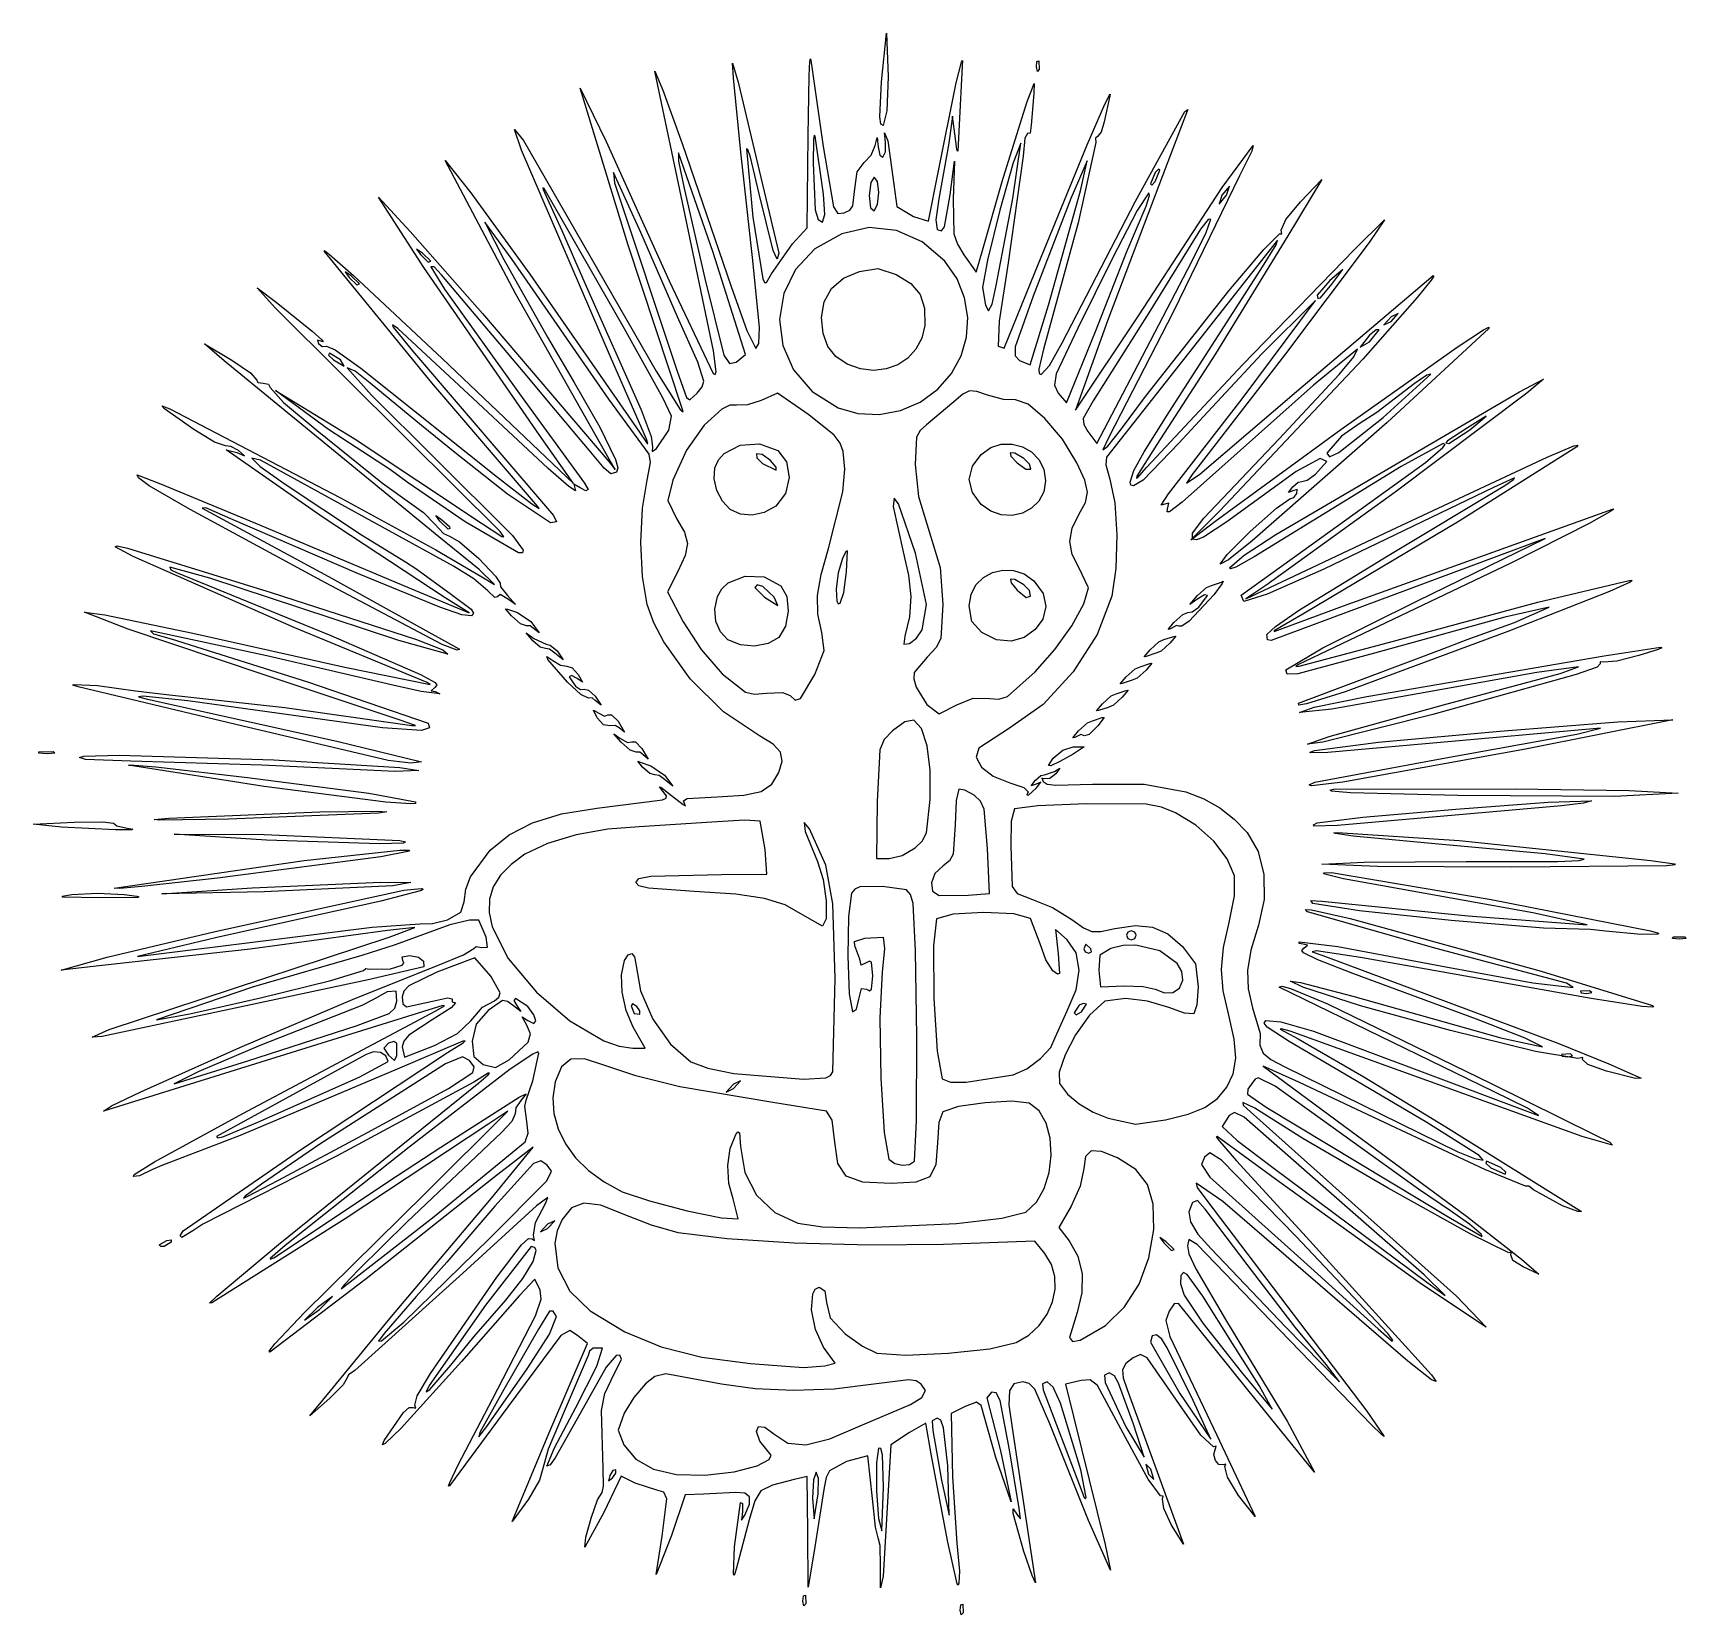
# Model space of a CAD drawing. Extents: x 4.5 to 100.3, y 9.1 to 100.8.
import ezdxf

# ---------------------------------------------------------------- set-up
doc = ezdxf.new("R2010")
doc.units = 0

msp = doc.modelspace()

# ---------------------------------------------------------------- linework, layer by layer
at = {"layer": 'Layer 1'}
for p, q in [((53.670375, 97.958241), (53.970837, 100.77675)), ((53.970837, 100.77675), (54.074269, 98.243017)), ((45.100773, 98.184011), (45.034892, 99.026353)), ((45.034892, 99.026353), (45.36571, 97.922559)), ((49.490568, 98.305054), (49.53413, 99.150879)), ((49.53413, 99.150879), (49.556642, 99.286591)), ((49.556642, 99.286591), (49.57881, 99.206844)), ((49.57881, 99.206844), (50.291706, 94.208803)), ((58.009796, 97.88488), (58.311901, 99.094697)), ((58.354234, 98.866515), (58.172596, 95.467631)), ((58.311901, 99.094697), (58.370936, 99.184454)), ((58.370936, 99.184454), (58.354234, 98.866515)), ((62.655588, 98.815855), (62.689195, 99.123368)), ((62.710911, 98.544445), (62.655588, 98.815855)), ((62.655588, 98.815855), (62.655588, 98.815855)), ((62.689195, 99.123368), (62.800608, 99.159012)), ((62.822404, 98.657894), (62.710911, 98.544445)), ((62.800608, 99.159012), (62.822404, 98.657894)), ((42.215314, 90.596357), (40.552093, 98.570662)), ((40.552093, 98.570662), (41.008363, 97.474817)), ((45.526302, 93.870043), (45.100773, 98.184011)), ((45.36571, 97.922559), (47.723659, 88.026329)), ((49.426755, 94.819643), (49.490568, 98.305054)), ((53.589283, 95.92112), (53.670375, 97.958241)), ((53.670375, 97.958241), (53.670375, 97.958241)), ((54.074269, 98.243017), (53.993217, 96.265796)), ((56.971681, 92.693506), (58.009796, 97.88488)), ((62.095462, 96.746022), (62.528315, 97.851657)), ((62.528315, 97.851657), (62.508161, 97.268927)), ((38.995939, 88.479149), (36.222895, 97.57771)), ((36.222895, 97.57771), (37.72884, 94.497166)), ((41.008363, 97.474817), (42.130936, 94.37207)), ((60.674264, 92.170601), (62.095462, 96.746022)), ((62.508161, 97.268927), (62.356486, 95.438759)), ((66.919004, 97.138201), (66.590562, 95.634848)), ((66.622704, 96.653451), (66.882467, 97.176285)), ((66.882467, 97.176285), (66.931106, 97.233166)), ((66.931106, 97.233166), (66.919004, 97.138201)), ((53.647685, 95.496354), (53.589283, 95.92112)), ((53.993217, 96.265796), (53.773807, 95.424508)), ((57.794373, 95.961664), (57.582218, 94.392948)), ((57.961792, 94.654401), (57.794373, 95.961664)), ((65.591423, 94.29677), (66.622704, 96.653451)), ((68.393983, 91.039925), (71.255656, 96.223117)), ((71.358441, 96.162142), (69.952825, 92.501805)), ((71.255656, 96.223117), (71.43183, 96.342304)), ((71.43183, 96.342304), (71.358441, 96.162142)), ((32.810306, 94.000769), (32.412994, 95.192866)), ((32.412994, 95.192866), (32.923686, 94.547774)), ((49.781978, 94.858077), (49.74365, 94.612262)), ((49.840721, 94.802734), (49.781978, 94.858077)), ((53.773807, 95.424508), (53.647685, 95.496354)), ((53.904315, 94.452071), (53.851887, 95.000682)), ((53.851887, 95.000682), (54.051877, 94.523675)), ((58.172596, 95.467631), (58.108153, 93.929203)), ((62.146363, 94.956132), (61.986103, 94.696588)), ((62.292169, 94.97119), (62.146363, 94.956132)), ((62.356486, 95.438759), (62.292169, 94.97119)), ((66.407183, 95.034733), (66.195804, 94.785127)), ((66.590562, 95.634848), (66.407183, 95.034733)), ((37.967048, 82.015087), (32.810306, 94.000769)), ((32.923686, 94.547774), (40.626027, 81.18959)), ((37.72884, 94.497166), (41.376225, 86.418643)), ((42.130936, 94.37207), (44.976074, 86.091827)), ((46.218515, 87.602987), (45.526302, 93.870043)), ((45.930894, 94.037754), (45.849705, 94.067411)), ((45.849705, 94.067411), (46.230695, 90.114775)), ((46.081244, 93.595614), (45.930894, 94.037754)), ((49.38034, 89.49438), (49.426755, 94.819643)), ((49.74365, 94.612262), (49.720331, 93.240789)), ((50.319424, 91.451606), (49.840721, 94.802734)), ((50.291706, 94.208803), (50.900786, 90.705593)), ((53.074584, 93.709382), (53.319031, 94.268696)), ((53.319031, 94.268696), (53.433991, 94.71907)), ((53.433991, 94.71907), (53.484441, 94.181429)), ((53.484441, 94.181429), (53.581228, 93.703841)), ((53.761126, 93.58692), (53.90181, 93.898774)), ((53.90181, 93.898774), (53.904315, 94.452071)), ((54.051877, 94.523675), (54.327086, 92.432053)), ((57.582218, 94.392948), (57.00916, 91.179551)), ((58.051551, 94.033303), (57.961792, 94.654401)), ((58.108153, 93.929203), (58.051551, 94.033303)), ((61.291154, 91.19809), (61.751995, 94.399988)), ((61.751995, 94.399988), (61.312249, 93.253737)), ((61.986103, 94.696588), (61.885663, 93.648869)), ((62.587293, 86.941549), (65.591423, 94.29677)), ((66.107079, 94.433257), (65.068718, 89.780405)), ((66.195804, 94.785127), (66.074321, 94.681765)), ((66.074321, 94.681765), (66.107079, 94.433257)), ((73.412672, 91.837722), (75.224558, 94.262222)), ((75.136412, 93.935406), (74.417315, 92.503945)), ((75.224558, 94.262222), (75.136412, 93.935406)), ((32.497384, 85.64244), (28.395713, 93.389607)), ((28.395713, 93.389607), (29.882255, 91.514338)), ((43.923986, 88.061667), (41.910409, 93.835515)), ((41.910409, 93.835515), (41.91198, 93.353109)), ((41.91198, 93.353109), (42.218983, 91.874621)), ((46.5866, 91.463173), (46.081244, 93.595614)), ((49.720331, 93.240789), (49.840626, 90.534081)), ((52.260359, 92.739121), (52.666347, 93.273423)), ((52.666347, 93.273423), (53.074584, 93.709382)), ((53.581228, 93.703841), (53.761126, 93.58692)), ((57.650877, 91.411074), (57.90769, 93.347138)), ((57.90769, 93.347138), (57.828987, 91.151037)), ((61.312249, 93.253737), (60.537639, 90.50935)), ((61.885663, 93.648869), (61.01082, 87.464454)), ((65.595729, 93.374874), (64.643666, 91.182627)), ((65.216985, 91.642014), (65.595729, 93.374874)), ((39.723052, 89.229259), (38.151582, 92.693506)), ((38.151582, 92.693506), (38.200615, 92.105238)), ((38.200615, 92.105238), (41.838804, 81.18959)), ((52.141476, 91.755172), (52.260359, 92.739121)), ((53.050923, 92.120314), (52.969815, 91.370813)), ((53.24593, 92.432053), (53.050923, 92.120314)), ((53.440934, 92.16778), (53.24593, 92.432053)), ((53.522042, 91.5324), (53.440934, 92.16778)), ((54.327086, 92.432053), (54.561695, 90.72729)), ((56.410253, 89.873101), (56.971681, 92.693506)), ((59.484023, 88.041535), (60.674264, 92.170601)), ((69.952825, 92.501805), (66.779637, 84.09807)), ((69.536626, 92.693506), (69.268972, 92.039875)), ((69.268972, 92.039875), (69.347594, 91.970426)), ((69.347594, 91.970426), (69.536626, 92.170601)), ((69.725659, 92.893681), (69.536626, 92.693506)), ((69.536626, 92.170601), (69.804283, 92.824233)), ((69.804283, 92.824233), (69.725659, 92.893681)), ((69.804283, 92.824233), (69.804283, 92.824233)), ((74.417315, 92.503945), (70.573285, 84.598705)), ((79.197197, 92.301327), (77.233416, 89.033169)), ((77.952244, 90.996762), (79.197197, 92.301327)), ((27.150728, 87.196188), (24.53012, 91.263207)), ((24.53012, 91.263207), (26.372242, 89.285215)), ((29.882255, 91.514338), (33.298475, 86.810547)), ((34.122724, 91.778422), (34.055741, 91.810545)), ((34.055741, 91.810545), (34.071349, 91.704736)), ((34.071349, 91.704736), (34.323932, 91.16043)), ((38.78037, 83.634862), (34.122724, 91.778422)), ((34.323932, 91.16043), (35.163015, 89.330261)), ((42.218983, 91.874621), (43.449666, 86.549369)), ((47.405236, 88.180867), (46.5866, 91.463173)), ((50.386996, 90.27182), (50.319424, 91.451606)), ((50.319424, 91.451606), (50.319424, 91.451606)), ((52.024878, 90.763713), (52.141476, 91.755172)), ((52.969815, 91.370813), (53.04534, 90.644047)), ((53.440934, 90.849553), (53.522042, 91.5324)), ((53.522042, 91.5324), (53.522042, 91.5324)), ((57.00916, 91.179551), (56.820582, 89.957534)), ((57.323594, 89.545648), (57.650877, 91.411074)), ((57.828987, 91.151037), (57.876736, 89.145335)), ((60.332174, 86.157191), (61.291154, 91.19809)), ((61.291154, 91.19809), (61.291154, 91.19809)), ((64.643666, 91.182627), (62.476211, 85.529573)), ((63.354492, 85.020064), (65.216985, 91.642014)), ((64.152041, 82.821088), (68.393983, 91.039925)), ((69.174287, 91.528718), (68.49149, 90.504166)), ((68.577268, 84.389371), (73.412672, 91.837722)), ((69.013613, 90.749908), (69.205977, 91.367836)), ((69.205977, 91.367836), (69.174287, 91.528718)), ((73.402215, 91.386243), (73.24473, 90.863338)), ((73.24473, 90.863338), (73.67833, 91.386243)), ((73.835816, 91.909148), (73.402215, 91.386243)), ((73.67833, 91.386243), (73.835816, 91.909148)), ((73.67833, 91.386243), (73.67833, 91.386243)), ((77.113837, 89.974629), (77.952244, 90.996762)), ((43.937614, 82.374132), (42.215314, 90.596357)), ((46.230695, 90.114775), (46.797969, 86.540449)), ((49.840626, 90.534081), (50.00275, 89.979258)), ((50.254594, 89.817527), (50.386996, 90.27182)), ((50.900786, 90.705593), (51.153992, 90.31337)), ((51.153992, 90.31337), (51.52022, 90.36693)), ((51.52022, 90.36693), (51.835575, 90.52343)), ((51.835575, 90.52343), (52.024878, 90.763713)), ((53.04534, 90.644047), (53.24593, 90.471159)), ((53.24593, 90.471159), (53.440934, 90.849553)), ((54.561695, 90.72729), (55.527567, 90.146842)), ((55.527567, 90.146842), (56.410253, 89.873101)), ((60.537639, 90.50935), (59.813672, 87.616902)), ((68.49149, 90.504166), (67.070718, 87.725906)), ((67.903973, 88.118085), (69.013613, 90.749908)), ((26.372242, 89.285215), (30.554407, 84.532556)), ((32.284512, 87.660543), (30.695042, 89.817527)), ((30.695042, 89.817527), (31.798232, 87.660543)), ((35.163015, 89.330261), (36.483609, 86.287917)), ((41.85103, 84.327022), (39.723052, 89.229259)), ((48.518671, 88.5651), (49.38034, 89.49438)), ((51.373295, 89.150026), (49.818575, 88.266197)), ((50.00275, 89.979258), (50.254594, 89.817527)), ((52.966763, 89.503223), (51.373295, 89.150026)), ((54.554313, 89.340311), (52.966763, 89.503223)), ((56.044268, 88.685646), (54.554313, 89.340311)), ((56.820582, 89.957534), (56.898261, 89.388565)), ((56.898261, 89.388565), (57.147218, 89.318152)), ((57.147218, 89.318152), (57.323594, 89.545648)), ((57.876736, 89.145335), (58.078487, 88.548062)), ((65.068718, 89.780405), (63.056643, 82.470661)), ((72.16888, 89.41073), (69.267451, 84.719201)), ((71.65756, 87.550435), (72.492765, 89.2197)), ((72.599113, 89.983206), (72.16888, 89.41073)), ((72.492765, 89.2197), (72.758241, 89.991556)), ((72.758241, 89.991556), (72.599113, 89.983206)), ((75.825969, 88.235092), (76.738421, 89.150528)), ((76.738421, 89.150528), (76.871984, 89.149246)), ((76.846326, 89.349104), (77.113837, 89.974629)), ((76.871984, 89.149246), (76.846326, 89.349104)), ((81.086937, 88.246127), (82.835219, 89.948253)), ((82.835219, 89.948253), (81.934112, 88.640991)), ((21.395317, 88.118085), (21.393992, 88.180326)), ((21.393992, 88.180326), (21.692794, 87.952597)), ((27.084172, 88.020708), (26.73903, 88.248812)), ((26.73903, 88.248812), (26.979924, 87.921996)), ((42.137307, 78.967243), (38.995939, 88.479149)), ((47.296795, 86.831142), (48.518671, 88.5651)), ((47.639784, 87.673909), (47.405236, 88.180867)), ((49.818575, 88.266197), (48.69717, 87.080232)), ((57.344951, 87.563583), (56.044268, 88.685646)), ((58.078487, 88.548062), (58.454081, 87.937055)), ((76.623017, 88.771717), (71.478115, 82.235401)), ((77.233416, 89.033169), (73.02566, 82.1965)), ((73.802974, 85.839133), (75.825969, 88.235092)), ((74.598701, 81.553745), (81.086937, 88.246127)), ((75.749181, 87.233794), (76.547047, 88.503455)), ((76.547047, 88.503455), (76.623017, 88.771717)), ((81.934112, 88.640991), (77.036195, 82.106616)), ((27.617603, 80.518527), (21.395317, 88.118085)), ((21.692794, 87.952597), (23.078797, 86.728912)), ((26.979924, 87.921996), (27.408912, 87.498569)), ((27.56737, 87.563166), (27.084172, 88.020708)), ((33.866111, 77.475707), (27.150728, 87.196188)), ((27.408912, 87.498569), (27.56737, 87.563166)), ((27.56737, 87.563166), (27.56737, 87.563166)), ((27.749864, 87.239137), (27.56737, 87.233247)), ((27.56737, 87.233247), (28.35034, 85.933362)), ((28.188626, 86.765773), (27.749864, 87.239137)), ((31.798232, 87.660543), (34.333045, 83.150486)), ((37.884095, 79.560897), (32.284512, 87.660543)), ((45.790863, 82.154558), (43.923986, 88.061667)), ((46.599684, 83.724886), (46.218515, 87.602987)), ((47.723659, 88.026329), (47.639784, 87.673909)), ((58.054536, 86.542414), (57.344951, 87.563583)), ((58.454081, 87.937055), (59.157876, 86.919175)), ((59.157876, 86.919175), (59.484023, 88.041535)), ((59.813672, 87.616902), (59.525857, 86.026464)), ((61.01082, 87.464454), (60.488319, 84.085659)), ((67.070718, 87.725906), (65.058087, 83.673391)), ((66.070037, 83.4773), (67.903973, 88.118085)), ((68.323025, 81.124227), (71.65756, 87.550435)), ((70.224162, 78.632583), (75.749181, 87.233794)), ((22.942467, 86.713445), (22.597326, 86.941548)), ((22.597326, 86.941548), (22.83822, 86.614733)), ((22.83822, 86.614733), (23.267207, 86.191306)), ((23.425666, 86.255903), (22.942467, 86.713445)), ((23.078797, 86.728912), (28.220565, 81.920401)), ((23.267207, 86.191306), (23.425666, 86.255903)), ((23.425666, 86.255903), (23.425666, 86.255903)), ((32.934696, 81.150547), (28.188626, 86.765773)), ((33.298475, 86.810547), (39.659495, 77.659981)), ((36.483609, 86.287917), (39.745781, 78.945902)), ((41.376225, 86.418643), (43.924336, 81.058864)), ((43.449666, 86.549369), (44.541824, 82.112721)), ((46.797969, 86.540449), (46.902953, 86.331285)), ((46.902953, 86.331285), (47.014116, 86.331482)), ((47.014116, 86.331482), (47.296795, 86.831142)), ((48.69717, 87.080232), (48.010985, 85.689196)), ((50.789783, 85.970542), (51.480258, 86.567788)), ((51.480258, 86.567788), (52.405432, 86.968989)), ((52.405432, 86.968989), (53.46766, 87.127438)), ((53.46766, 87.127438), (54.528319, 86.779192)), ((54.528319, 86.779192), (55.370665, 86.266375)), ((55.370665, 86.266375), (55.914369, 85.629277)), ((58.496741, 85.443474), (58.054536, 86.542414)), ((60.79135, 82.514284), (62.587293, 86.941549)), ((77.720599, 80.002755), (85.648252, 86.724217)), ((79.663801, 86.438432), (78.924486, 85.58871)), ((79.11912, 85.435738), (79.783057, 86.222554)), ((80.403113, 87.072275), (79.663801, 86.438432)), ((79.783057, 86.222554), (80.403113, 87.072275)), ((79.783057, 86.222554), (79.783057, 86.222554)), ((85.538244, 86.453769), (84.722512, 85.449004)), ((85.690692, 86.690943), (85.538244, 86.453769)), ((85.648252, 86.724217), (85.690692, 86.690943)), ((18.557307, 84.843492), (17.489226, 86.013592)), ((17.489226, 86.013592), (18.59368, 85.176117)), ((28.35034, 85.933362), (32.693077, 79.882328)), ((37.890515, 76.091265), (32.497384, 85.64244)), ((44.976074, 86.091827), (45.883065, 83.552877)), ((48.010985, 85.689196), (47.761927, 84.190155)), ((50.357945, 85.206288), (50.789783, 85.970542)), ((55.914369, 85.629277), (56.17967, 84.832015)), ((58.678341, 84.305503), (58.496741, 85.443474)), ((59.525857, 86.026464), (59.699933, 85.011067)), ((60.087018, 85.073824), (60.332174, 86.157191)), ((62.476211, 85.529573), (61.427383, 82.589025)), ((68.984399, 79.718484), (73.802974, 85.839133)), ((74.581481, 79.581459), (78.837705, 85.280706)), ((78.837705, 85.280706), (75.725855, 82.182687)), ((78.924486, 85.58871), (78.970643, 85.40029)), ((78.970643, 85.40029), (79.11912, 85.435738)), ((84.722512, 85.449004), (81.564515, 81.886792)), ((26.231954, 77.211233), (18.557307, 84.843492)), ((18.59368, 85.176117), (20.695313, 83.496092)), ((30.554407, 84.532556), (37.873644, 75.955604)), ((43.030307, 81.707115), (41.85103, 84.327022)), ((50.20868, 84.304065), (50.357945, 85.206288)), ((50.297566, 83.371686), (50.20868, 84.304065)), ((56.17967, 84.832015), (56.186807, 83.838705)), ((58.606112, 83.167238), (58.678341, 84.305503)), ((59.699933, 85.011067), (59.881629, 84.692652)), ((59.881629, 84.692652), (60.087018, 85.073824)), ((62.287102, 81.558519), (63.354492, 85.020064)), ((63.354492, 85.020064), (63.354492, 85.020064)), ((64.926605, 78.931366), (68.577268, 84.389371)), ((69.267451, 84.719201), (65.951244, 79.461684)), ((70.573285, 84.598705), (66.874065, 77.405715)), ((83.204248, 84.327022), (82.790075, 83.870816)), ((83.618417, 84.521775), (83.204248, 84.327022)), ((83.204248, 84.065569), (83.618417, 84.521775)), ((83.618417, 84.521775), (83.618417, 84.521775)), ((20.695313, 83.496092), (21.245666, 82.994931)), ((25.657013, 83.656508), (25.339943, 83.869289)), ((25.339943, 83.869289), (25.371486, 83.728233)), ((25.371486, 83.728233), (26.503714, 82.366126)), ((30.294902, 79.359424), (25.657013, 83.656508)), ((41.015914, 79.648295), (38.78037, 83.634862)), ((45.883065, 83.552877), (46.39264, 82.496854)), ((46.569068, 82.7978), (46.599684, 83.724886)), ((47.761927, 84.190155), (47.951901, 82.680173)), ((50.569568, 82.618232), (50.297566, 83.371686)), ((56.186807, 83.838705), (56.013829, 83.097803)), ((60.488319, 84.085659), (60.442805, 82.64501)), ((65.058087, 83.673391), (63.791102, 81.025999)), ((64.397374, 79.359424), (66.070037, 83.4773)), ((66.779637, 84.09807), (64.926605, 78.931366)), ((66.070037, 83.4773), (66.070037, 83.4773)), ((82.351746, 83.585615), (81.961736, 83.281212)), ((81.961736, 82.889033), (82.513963, 83.583187)), ((82.513963, 83.583187), (82.351746, 83.585615)), ((82.513963, 83.583187), (82.513963, 83.583187)), ((82.790075, 83.870816), (83.204248, 84.065569)), ((88.86457, 83.666188), (82.97881, 78.208777)), ((87.030461, 82.570327), (88.563687, 83.579242)), ((88.563687, 83.579242), (88.868766, 83.738368)), ((88.868766, 83.738368), (88.86457, 83.666188)), ((15.592128, 81.789236), (14.451978, 82.781058)), ((14.451978, 82.781058), (16.034054, 81.821087)), ((21.243125, 82.907414), (21.002634, 82.975388)), ((21.002634, 82.975388), (21.055117, 82.794438)), ((21.055117, 82.794438), (21.271326, 82.622195)), ((21.323785, 82.890667), (21.243125, 82.907414)), ((21.245666, 82.994931), (21.323785, 82.890667)), ((21.271326, 82.622195), (21.510579, 82.637943)), ((21.510579, 82.637943), (22.013969, 82.43352)), ((22.013969, 82.43352), (23.501124, 81.355052)), ((34.333045, 83.150486), (35.86307, 80.53596)), ((44.094872, 81.149177), (43.937614, 82.374132)), ((46.39264, 82.496854), (46.569068, 82.7978)), ((47.951901, 82.680173), (48.582814, 81.256317)), ((51.032702, 82.029064), (50.569568, 82.618232)), ((55.677208, 82.461901), (55.203266, 81.944177)), ((56.013829, 83.097803), (55.677208, 82.461901)), ((58.286832, 82.067418), (58.606112, 83.167238)), ((60.442805, 82.64501), (60.79135, 82.514284)), ((61.427383, 82.589025), (61.420817, 82.07739)), ((63.056643, 82.470661), (62.796347, 81.313238)), ((63.416309, 81.511569), (64.152041, 82.821088)), ((81.261334, 82.462858), (78.70722, 80.385335)), ((80.305055, 77.812626), (87.030461, 82.570327)), ((81.053747, 82.02584), (81.261334, 82.462858)), ((81.961736, 83.281212), (81.409509, 82.587058)), ((81.409509, 82.587058), (81.961736, 82.889033)), ((28.029195, 71.594588), (15.592128, 81.789236)), ((16.034054, 81.821087), (17.113352, 81.084822)), ((21.682404, 82.235401), (21.631446, 82.122641)), ((21.631446, 82.122641), (21.923298, 81.851536)), ((22.321212, 81.843222), (21.682404, 82.235401)), ((21.923298, 81.851536), (22.543225, 81.477395)), ((22.543225, 81.477395), (22.321212, 81.843222)), ((22.321212, 81.843222), (22.321212, 81.843222)), ((26.503714, 82.366126), (34.666174, 72.816223)), ((28.220565, 81.920401), (35.825052, 74.676906)), ((40.058995, 77.255325), (37.967048, 82.015087)), ((43.3851, 80.603535), (43.030307, 81.707115)), ((43.030307, 81.707115), (43.030307, 81.707115)), ((44.541824, 82.112721), (44.863756, 81.625541)), ((44.863756, 81.625541), (45.250224, 81.71837)), ((45.250224, 81.71837), (45.790863, 82.154558)), ((45.790863, 82.154558), (45.790863, 82.154558)), ((51.694983, 81.589541), (51.032702, 82.029064)), ((52.460712, 81.318672), (51.694983, 81.589541)), ((51.694983, 81.589541), (51.694983, 81.589541)), ((54.618324, 81.557813), (53.948704, 81.315988)), ((55.203266, 81.944177), (54.618324, 81.557813)), ((57.727276, 81.044781), (58.286832, 82.067418)), ((61.420817, 82.07739), (61.673627, 81.806575)), ((61.673627, 81.806575), (62.287102, 81.558519)), ((62.940323, 81.001247), (63.416309, 81.511569)), ((71.478115, 82.235401), (66.715242, 76.203505)), ((69.041992, 75.598463), (74.598701, 81.553745)), ((73.02566, 82.1965), (69.635037, 76.944121)), ((77.036195, 82.106616), (71.673037, 75.21052)), ((75.725855, 82.182687), (72.57969, 78.836517)), ((81.564515, 81.886792), (73.276793, 73.103531)), ((80.202233, 80.985913), (81.053747, 82.02584)), ((17.113352, 81.084822), (17.486621, 80.662695)), ((17.486621, 80.662695), (17.536222, 80.533088)), ((17.536222, 80.533088), (17.837338, 80.500115)), ((17.837338, 80.500115), (18.158967, 80.437223)), ((23.176278, 81.192693), (22.708849, 81.382342)), ((22.708849, 81.382342), (24.114706, 79.795467)), ((24.05271, 80.502477), (23.176278, 81.192693)), ((23.501124, 81.355052), (31.43296, 75.039663)), ((27.015143, 78.036612), (24.05271, 80.502477)), ((33.747242, 73.371972), (27.617603, 80.518527)), ((34.78885, 78.929958), (32.934696, 81.150547)), ((35.86307, 80.53596), (37.35188, 77.942163)), ((40.626027, 81.18959), (42.005041, 78.967243)), ((41.838804, 81.18959), (42.371961, 79.659711)), ((43.287259, 80.283699), (43.3851, 80.603535)), ((43.924336, 81.058864), (44.043947, 80.999197)), ((44.043947, 80.999197), (44.094872, 81.149177)), ((48.582814, 81.256317), (49.656571, 80.015652)), ((53.220726, 81.231881), (52.460712, 81.318672)), ((53.948704, 81.315988), (53.220726, 81.231881)), ((56.934222, 80.138066), (57.727276, 81.044781)), ((62.796347, 81.313238), (62.822318, 81.053008)), ((62.822318, 81.053008), (62.940323, 81.001247)), ((63.791102, 81.025999), (63.709509, 80.377168)), ((66.152234, 77.006348), (68.323025, 81.124227)), ((68.323025, 81.124227), (68.323025, 81.124227)), ((76.723943, 77.276252), (80.202233, 80.985913)), ((84.54759, 80.46359), (82.387166, 78.788624)), ((82.745089, 78.494628), (85.519537, 81.019172)), ((85.283864, 80.953754), (84.54759, 80.46359)), ((85.519537, 81.019172), (85.283864, 80.953754)), ((90.659308, 79.991726), (92.039877, 80.729034)), ((92.039877, 80.729034), (91.073478, 79.918269)), ((18.158967, 80.437223), (18.25788, 80.235681)), ((18.25788, 80.235681), (19.02922, 79.382202)), ((21.635895, 77.799691), (18.557377, 80.065831)), ((18.557377, 80.065831), (23.123459, 77.281015)), ((24.114706, 79.795467), (27.742133, 76.214467)), ((32.693077, 79.882328), (36.465981, 74.696851)), ((40.21672, 76.383075), (37.884095, 79.560897)), ((41.507763, 78.571998), (41.015914, 79.648295)), ((42.371961, 79.659711), (42.578235, 79.53233)), ((42.578235, 79.53233), (43.002815, 79.915782)), ((43.002815, 79.915782), (43.287259, 80.283699)), ((47.652929, 79.910127), (46.71476, 79.488574)), ((49.463125, 78.654329), (47.652929, 79.910127)), ((49.656571, 80.015652), (51.175079, 79.055242)), ((55.914445, 79.386012), (56.934222, 80.138066)), ((58.395125, 79.857834), (57.864443, 79.401726)), ((58.778823, 80.051556), (58.395125, 79.857834)), ((59.196865, 80.019444), (58.778823, 80.051556)), ((59.830578, 79.798048), (59.196865, 80.019444)), ((60.747252, 79.549323), (59.830578, 79.798048)), ((61.441389, 79.523341), (60.747252, 79.549323)), ((62.171273, 79.285012), (61.441389, 79.523341)), ((63.709509, 80.377168), (63.914381, 79.910189)), ((63.914381, 79.910189), (64.397374, 79.359424)), ((67.534804, 77.7607), (68.984399, 79.718484)), ((70.310428, 74.085982), (74.581481, 79.581459)), ((78.70722, 80.385335), (71.099782, 73.607464)), ((72.121613, 75.22574), (77.720599, 80.002755)), ((76.53331, 71.733071), (90.659308, 79.991726)), ((91.073478, 79.918269), (83.448761, 74.184435)), ((12.136474, 79.01031), (11.982527, 79.181941)), ((11.982527, 79.181941), (12.43085, 79.005174)), ((13.836313, 77.816137), (12.136474, 79.01031)), ((12.43085, 79.005174), (22.321212, 73.842739)), ((19.02922, 79.382202), (20.967535, 77.751884)), ((34.358668, 75.543031), (30.294902, 79.359424)), ((36.737036, 76.615928), (34.78885, 78.929958)), ((39.745781, 78.945902), (40.328089, 77.411135)), ((41.360242, 77.761434), (41.507763, 78.571998)), ((42.005041, 78.967243), (42.176787, 78.836517)), ((42.176787, 78.836517), (42.137307, 78.967243)), ((44.421512, 78.995665), (43.396297, 78.051973)), ((44.881972, 79.210484), (44.421512, 78.995665)), ((45.276491, 79.217319), (44.881972, 79.210484)), ((45.905272, 79.235003), (45.276491, 79.217319)), ((46.71476, 79.488574), (45.905272, 79.235003)), ((50.934349, 77.480567), (49.463125, 78.654329)), ((51.175079, 79.055242), (52.30028, 78.729323)), ((52.30028, 78.729323), (53.537945, 78.680887)), ((53.537945, 78.680887), (54.779019, 78.90232)), ((54.779019, 78.90232), (55.914445, 79.386012)), ((55.914445, 79.386012), (55.914445, 79.386012)), ((57.864443, 79.401726), (56.283177, 78.085589)), ((63.150257, 78.452049), (62.171273, 79.285012)), ((65.951244, 79.461684), (65.361629, 78.442097)), ((68.897681, 76.510665), (70.224162, 78.632583)), ((72.57969, 78.836517), (70.909965, 77.014609)), ((82.387166, 78.788624), (81.35861, 78.134992)), ((88.726515, 78.587764), (87.629258, 77.912809)), ((87.770547, 77.797056), (88.726515, 78.587764)), ((15.029057, 77.081911), (13.836313, 77.816137)), ((20.967535, 77.751884), (24.754754, 74.703011)), ((25.220317, 75.473365), (21.635895, 77.799691)), ((28.94794, 76.484531), (27.015143, 78.036612)), ((37.35188, 77.942163), (38.266629, 76.079138)), ((39.659495, 77.659981), (40.097529, 77.000326)), ((40.645341, 76.707375), (41.360242, 77.761434)), ((41.360242, 77.761434), (41.360242, 77.761434)), ((43.396297, 78.051973), (42.3879, 76.606046)), ((55.913593, 77.75795), (55.709172, 77.366803)), ((56.283177, 78.085589), (55.913593, 77.75795)), ((64.163923, 77.244067), (63.150257, 78.452049)), ((65.361629, 78.442097), (65.402376, 78.106324)), ((65.402376, 78.106324), (65.632573, 77.696876)), ((65.632573, 77.696876), (66.152234, 77.006348)), ((66.803535, 76.849131), (67.534804, 77.7607)), ((72.988046, 72.482693), (80.305055, 77.812626)), ((82.97881, 78.208777), (75.166333, 71.352286)), ((80.186437, 76.472379), (82.745089, 78.494628)), ((81.35861, 78.134992), (80.326637, 77.413152)), ((82.745089, 78.494628), (82.745089, 78.494628)), ((87.629258, 77.912809), (86.472336, 77.159941)), ((86.551048, 77.006348), (87.770547, 77.797056)), ((87.770547, 77.797056), (87.770547, 77.797056)), ((15.659401, 76.855089), (15.029057, 77.081911)), ((15.975619, 76.833107), (15.659401, 76.855089)), ((21.332386, 72.707293), (15.694487, 76.630744)), ((15.694487, 76.630744), (16.315743, 76.47822)), ((16.413124, 76.591372), (15.975619, 76.833107)), ((23.123459, 77.281015), (30.505826, 72.374359)), ((31.574451, 71.892694), (26.231954, 77.211233)), ((35.825052, 74.676906), (33.866111, 77.475707)), ((40.146977, 76.989966), (40.058995, 77.255325)), ((40.097529, 77.000326), (40.146977, 76.989966)), ((40.328089, 77.411135), (40.416483, 76.805609)), ((40.416483, 76.805609), (40.387744, 76.52899)), ((40.387744, 76.52899), (40.645341, 76.707375)), ((44.560305, 76.419539), (45.492598, 76.904177)), ((45.492598, 76.904177), (46.600953, 76.984713)), ((46.600953, 76.984713), (47.662219, 76.599344)), ((51.286721, 77.011332), (50.934349, 77.480567)), ((51.464848, 76.534487), (51.286721, 77.011332)), ((55.709172, 77.366803), (55.620765, 75.786386)), ((59.445934, 76.3646), (60.009368, 76.758405)), ((60.009368, 76.758405), (60.622084, 76.954065)), ((60.622084, 76.954065), (61.245738, 76.967195)), ((61.245738, 76.967195), (61.841986, 76.813412)), ((61.841986, 76.813412), (62.372482, 76.508331)), ((64.997849, 75.880685), (64.163923, 77.244067)), ((66.874065, 77.405715), (66.499379, 76.624849)), ((66.499379, 76.624849), (66.803535, 76.849131)), ((69.635037, 76.944121), (68.480568, 75.100347)), ((70.909965, 77.014609), (68.846344, 74.876183)), ((72.34998, 72.670434), (76.723943, 77.276252)), ((80.326637, 77.413152), (79.476713, 76.434529)), ((86.233858, 77.006348), (83.784053, 75.656409)), ((85.196705, 75.893285), (86.216384, 76.758649)), ((86.216384, 76.758649), (86.335551, 76.948244)), ((86.335551, 76.948244), (86.233858, 77.006348)), ((86.472336, 77.159941), (86.389809, 77.035619)), ((86.389809, 77.035619), (86.551048, 77.006348)), ((93.972671, 76.804797), (87.156818, 72.49971)), ((92.24823, 76.207723), (93.796661, 76.858286)), ((93.796661, 76.858286), (94.03302, 76.909139)), ((94.03302, 76.909139), (93.972671, 76.804797)), ((16.315743, 76.47822), (16.771451, 76.291926)), ((16.771451, 76.291926), (16.413124, 76.591372)), ((17.689637, 76.026814), (17.18363, 76.150498)), ((17.18363, 76.150498), (17.669467, 75.656498)), ((28.872417, 69.885106), (17.689637, 76.026814)), ((27.742133, 76.214467), (32.304491, 71.661845)), ((32.00014, 74.053554), (28.94794, 76.484531)), ((37.615817, 75.568358), (36.737036, 76.615928)), ((37.873644, 75.955604), (38.247082, 75.495942)), ((38.247082, 75.495942), (37.890515, 76.091265)), ((38.266629, 76.079138), (38.395277, 75.585117)), ((40.092035, 74.864852), (40.290471, 75.889884)), ((40.290471, 75.889884), (40.21672, 76.383075)), ((42.3879, 76.606046), (41.583379, 74.877687)), ((44.027225, 75.592604), (44.229916, 76.044996)), ((44.229916, 76.044996), (44.560305, 76.419539)), ((46.75537, 76.362455), (46.439946, 76.400855)), ((46.439946, 76.400855), (46.458807, 76.158749)), ((46.458807, 76.158749), (46.777419, 75.835425)), ((47.240461, 76.011377), (46.75537, 76.362455)), ((46.777419, 75.835425), (47.57133, 75.461862)), ((47.56984, 75.630106), (47.240461, 76.011377)), ((47.240461, 76.011377), (47.240461, 76.011377)), ((47.662219, 76.599344), (48.177807, 75.935058)), ((48.177807, 75.935058), (48.325397, 75.024129)), ((51.554764, 75.506296), (51.464848, 76.534487)), ((55.620765, 75.786386), (55.829581, 73.927422)), ((58.7682, 74.914729), (58.946862, 75.678994)), ((58.946862, 75.678994), (59.445934, 76.3646)), ((61.409469, 76.430496), (61.142293, 76.465864)), ((61.142293, 76.465864), (61.169936, 76.268789)), ((61.169936, 76.268789), (61.535141, 75.868126)), ((61.928725, 76.13383), (61.409469, 76.430496)), ((61.535141, 75.868126), (62.049991, 75.511608)), ((62.253899, 75.808863), (61.928725, 76.13383)), ((61.928725, 76.13383), (61.928725, 76.13383)), ((62.326641, 75.518512), (62.253899, 75.808863)), ((62.372482, 76.508331), (62.798883, 76.067569)), ((62.798883, 76.067569), (63.082842, 75.50674)), ((65.457518, 74.869347), (64.997849, 75.880685)), ((66.715242, 76.203505), (66.678611, 75.767492)), ((66.678611, 75.767492), (66.90833, 74.928733)), ((68.300877, 75.42898), (68.897681, 76.510665)), ((79.094062, 76.134841), (77.705153, 75.376863)), ((78.821237, 75.212645), (79.476713, 75.962538)), ((79.476713, 75.962538), (79.094062, 76.134841)), ((79.200601, 71.575961), (85.196705, 75.893285)), ((79.476713, 76.434529), (79.640723, 76.230783)), ((79.640723, 76.230783), (80.186437, 76.472379)), ((83.549388, 72.128312), (92.24823, 76.207723)), ((10.616492, 75.005279), (10.541764, 75.17618)), ((10.541764, 75.17618), (11.890541, 74.664485)), ((11.24775, 74.553013), (10.616492, 75.005279)), ((17.669467, 75.656498), (19.054069, 74.673821)), ((26.186804, 74.760963), (25.220317, 75.473365)), ((29.54694, 72.466439), (26.186804, 74.760963)), ((31.43296, 75.039663), (33.422595, 73.495093)), ((35.551365, 74.501612), (34.358668, 75.543031)), ((37.998543, 75.231153), (37.615817, 75.568358)), ((38.325298, 75.327637), (37.998543, 75.231153)), ((38.395277, 75.585117), (38.325298, 75.327637)), ((39.821287, 73.241696), (40.092035, 74.864852)), ((41.583379, 74.877687), (41.299172, 73.692054)), ((43.986465, 74.957673), (44.027225, 75.592604)), ((44.144307, 74.274409), (43.986465, 74.957673)), ((47.57133, 75.461862), (47.56984, 75.630106)), ((48.325397, 75.024129), (48.112935, 74.092218)), ((51.438411, 74.203266), (51.554764, 75.506296)), ((58.946862, 74.150462), (58.7682, 74.914729)), ((62.049991, 75.511608), (62.326641, 75.518512)), ((63.186016, 74.841461), (63.082615, 74.200567)), ((63.082842, 75.50674), (63.186016, 74.841461)), ((65.625175, 74.171357), (65.457518, 74.869347)), ((66.90833, 74.928733), (67.191547, 73.568609)), ((68.091975, 74.751059), (68.300877, 75.42898)), ((68.133649, 74.584579), (68.091975, 74.751059)), ((68.846344, 74.876183), (68.273092, 74.544321)), ((68.480568, 75.100347), (68.450241, 74.983045)), ((68.450241, 74.983045), (68.531084, 75.021023)), ((68.531084, 75.021023), (69.041992, 75.598463)), ((71.351326, 74.700407), (72.121613, 75.22574)), ((71.673037, 75.21052), (71.351326, 74.700407)), ((77.705153, 75.376863), (73.69079, 72.464916)), ((83.784053, 75.656409), (75.272858, 70.437824)), ((77.514236, 74.478679), (77.829038, 74.754604)), ((77.829038, 74.754604), (78.045979, 74.787929)), ((78.045979, 74.787929), (78.336909, 74.867959)), ((78.336909, 74.867959), (78.821237, 75.212645)), ((90.358368, 75.004832), (89.140685, 74.441211)), ((89.805515, 74.573072), (90.308078, 74.91649)), ((90.308078, 74.91649), (90.358368, 75.004832)), ((13.623636, 73.167006), (11.24775, 74.553013)), ((11.890541, 74.664485), (17.627283, 72.287929)), ((19.054069, 74.673821), (23.545133, 71.710502)), ((22.321212, 73.842739), (27.861435, 70.843643)), ((24.754754, 74.703011), (26.462916, 73.486594)), ((34.504407, 72.401769), (32.00014, 74.053554)), ((35.937732, 74.261097), (35.551365, 74.501612)), ((36.213251, 74.425175), (35.857193, 74.636455)), ((35.857193, 74.636455), (35.937732, 74.261097)), ((36.544891, 74.248006), (36.213251, 74.425175)), ((36.465981, 74.696851), (36.679118, 74.338022)), ((36.679118, 74.338022), (36.544891, 74.248006)), ((44.46289, 73.646977), (44.144307, 74.274409)), ((48.112935, 74.092218), (47.548365, 73.364987)), ((50.608447, 70.914079), (51.438411, 74.203266)), ((54.412853, 73.821846), (54.35878, 73.340756)), ((54.672989, 73.500861), (54.412853, 73.821846)), ((55.829581, 73.927422), (56.440358, 71.908024)), ((59.445934, 73.464855), (58.946862, 74.150462)), ((63.082615, 74.200567), (62.798102, 73.66525)), ((65.50915, 73.578397), (65.625175, 74.171357)), ((68.273092, 74.544321), (68.133649, 74.584579)), ((69.88359, 73.427845), (70.310428, 74.085982)), ((83.448761, 74.184435), (75.956267, 68.776723)), ((76.56285, 73.252898), (77.348986, 73.788823)), ((77.271678, 74.153482), (77.514236, 74.478679)), ((77.510711, 74.247302), (77.271678, 74.153482)), ((77.348986, 73.788823), (77.576347, 73.859758)), ((77.767167, 74.3257), (77.510711, 74.247302)), ((77.576347, 73.859758), (77.75231, 74.101401)), ((77.75231, 74.101401), (77.767167, 74.3257)), ((89.140685, 74.441211), (79.316897, 69.709766)), ((83.079737, 70.524051), (89.805515, 74.573072)), ((21.453875, 68.921712), (13.623636, 73.167006)), ((14.521004, 73.274027), (14.313921, 73.249536)), ((14.313921, 73.249536), (21.63093, 69.287094)), ((15.970602, 72.637594), (14.521004, 73.274027)), ((26.462916, 73.486594), (27.137019, 72.998625)), ((27.137019, 72.998625), (27.788398, 72.318414)), ((28.084376, 72.496291), (27.843484, 72.823108)), ((27.843484, 72.823108), (28.188626, 72.595006)), ((33.422595, 73.495093), (33.831011, 73.228491)), ((33.831011, 73.228491), (33.747242, 73.371972)), ((34.666174, 72.816223), (34.84551, 72.460737)), ((39.733632, 71.260441), (39.821287, 73.241696)), ((41.299172, 73.692054), (41.805552, 72.65534)), ((44.90435, 73.179545), (44.46289, 73.646977)), ((45.498155, 72.909342), (44.90435, 73.179545)), ((44.90435, 73.179545), (44.90435, 73.179545)), ((46.181534, 72.853323), (45.498155, 72.909342)), ((46.887325, 73.006775), (46.181534, 72.853323)), ((47.548365, 73.364987), (46.887325, 73.006775)), ((54.35878, 73.340756), (54.927043, 70.726232)), ((55.654887, 70.652166), (54.672989, 73.500861)), ((60.007775, 73.068816), (59.445934, 73.464855)), ((59.445934, 73.464855), (59.445934, 73.464855)), ((60.619743, 72.863466), (60.007775, 73.068816)), ((61.2433, 72.834619), (60.619743, 72.863466)), ((61.839905, 72.968091), (61.2433, 72.834619)), ((62.371019, 73.249697), (61.839905, 72.968091)), ((62.798102, 73.66525), (62.371019, 73.249697)), ((64.725374, 72.086409), (65.117777, 72.88215)), ((65.117777, 72.88215), (65.50915, 73.578397)), ((67.191547, 73.568609), (67.312256, 71.707812)), ((70.093115, 73.479234), (69.88359, 73.427845)), ((70.335068, 73.537489), (70.093115, 73.479234)), ((70.232389, 73.02891), (70.2569, 73.192812)), ((70.363697, 73.042891), (70.232389, 73.02891)), ((70.2569, 73.192812), (70.335068, 73.537489)), ((71.099782, 73.607464), (70.363697, 73.042891)), ((73.276793, 73.103531), (71.60748, 71.423062)), ((75.043445, 71.893292), (76.56285, 73.252898)), ((80.443112, 67.595321), (96.043521, 73.201431)), ((95.884249, 73.029532), (94.691263, 72.370569)), ((96.107877, 73.183706), (95.884249, 73.029532)), ((96.043521, 73.201431), (96.107877, 73.183706)), ((23.363913, 69.447715), (15.970602, 72.637594)), ((17.627283, 72.287929), (25.979717, 68.767184)), ((28.398975, 68.065159), (21.332386, 72.707293)), ((27.788398, 72.318414), (28.300214, 71.778319)), ((28.567578, 72.038749), (28.084376, 72.496291)), ((28.084376, 72.496291), (28.084376, 72.496291)), ((28.188626, 72.595006), (28.635798, 72.188795)), ((28.668917, 72.077633), (28.567578, 72.038749)), ((28.635798, 72.188795), (28.668917, 72.077633)), ((32.640259, 70.655451), (29.54694, 72.466439)), ((30.505826, 72.374359), (31.667485, 71.605472)), ((31.79956, 71.592448), (31.574451, 71.892694)), ((34.84551, 72.460737), (34.504407, 72.401769)), ((41.805552, 72.65534), (42.265718, 71.850917)), ((42.265718, 71.850917), (42.428349, 71.19432)), ((56.440358, 71.908024), (57.071251, 69.806099)), ((64.594743, 71.317394), (64.725374, 72.086409)), ((71.60748, 71.423062), (72.988046, 72.482693)), ((71.703832, 71.806977), (72.34998, 72.670434)), ((73.69079, 72.464916), (72.332524, 71.572166)), ((73.716643, 70.566901), (75.043445, 71.893292)), ((74.782784, 68.003784), (83.549388, 72.128312)), ((87.156818, 72.49971), (78.096147, 67.117942)), ((94.691263, 72.370569), (90.149876, 70.061314)), ((9.265601, 71.016827), (9.37819, 71.062745)), ((10.310274, 70.445667), (9.265601, 71.016827)), ((9.37819, 71.062745), (9.981634, 70.931376)), ((9.981634, 70.931376), (18.317568, 68.370306)), ((23.545133, 71.710502), (26.099182, 70.143218)), ((30.363722, 69.688317), (28.029195, 71.594588)), ((28.300214, 71.778319), (28.638765, 71.627224)), ((28.638765, 71.627224), (29.227585, 71.297292)), ((29.227585, 71.297292), (30.341102, 70.327229)), ((31.667485, 71.605472), (31.79956, 71.592448)), ((32.304491, 71.661845), (32.911867, 70.816187)), ((39.828415, 69.283478), (39.733632, 71.260441)), ((42.428349, 71.19432), (42.297882, 70.499027)), ((50.173574, 69.416738), (50.608447, 70.914079)), ((64.725887, 70.564319), (64.594743, 71.317394)), ((67.312256, 71.707812), (67.262685, 69.762028)), ((71.698592, 71.455712), (71.703832, 71.806977)), ((71.926869, 71.417841), (71.698592, 71.455712)), ((72.332524, 71.572166), (71.926869, 71.417841)), ((75.166333, 71.352286), (73.785729, 70.262754)), ((74.525079, 68.208291), (79.200601, 71.575961)), ((74.701214, 70.526855), (76.53331, 71.733071)), ((92.136553, 71.501745), (76.253673, 65.589514)), ((84.745652, 67.883927), (92.136553, 71.501745)), ((19.688671, 66.323663), (10.310274, 70.445667)), ((26.099182, 70.143218), (26.700502, 69.751039)), ((27.861435, 70.843643), (30.518856, 69.264053)), ((30.341102, 70.327229), (31.319213, 69.32018)), ((32.874832, 70.662806), (32.640259, 70.655451)), ((32.911867, 70.816187), (32.874832, 70.662806)), ((42.297882, 70.499027), (41.878755, 69.578514)), ((51.419348, 70.339308), (51.172683, 69.501754)), ((51.612869, 70.731695), (51.419348, 70.339308)), ((51.704483, 70.771038), (51.612869, 70.731695)), ((51.651834, 69.554948), (51.704483, 70.771038)), ((54.927043, 70.726232), (55.246392, 69.374894)), ((56.283177, 67.678277), (55.654887, 70.652166)), ((65.11881, 69.816401), (64.725887, 70.564319)), ((73.299951, 70.012174), (73.716643, 70.566901)), ((73.785729, 70.262754), (73.299951, 70.012174)), ((73.848079, 69.800326), (74.701214, 70.526855)), ((75.272858, 70.437824), (74.202259, 69.828803)), ((77.907646, 67.359912), (83.079737, 70.524051)), ((90.149876, 70.061314), (79.065569, 64.766475)), ((14.758424, 69.201386), (12.440967, 69.829491)), ((12.440967, 69.829491), (12.496431, 69.686296)), ((12.496431, 69.686296), (12.824803, 69.526686)), ((12.824803, 69.526686), (19.690184, 66.717384)), ((19.974249, 67.483798), (14.758424, 69.201386)), ((21.63093, 69.287094), (29.224052, 65.074967)), ((28.082285, 67.507102), (23.363913, 69.447715)), ((26.700502, 69.751039), (28.769307, 68.256994)), ((30.055731, 69.154352), (28.872417, 69.885106)), ((30.874239, 68.457572), (30.055731, 69.154352)), ((31.256794, 68.821656), (30.363722, 69.688317)), ((30.518856, 69.264053), (31.256794, 68.821656)), ((31.319213, 69.32018), (31.582484, 68.901318)), ((40.104986, 67.673195), (39.828415, 69.283478)), ((41.878755, 69.578514), (41.280012, 68.411553)), ((44.801666, 68.918797), (45.78371, 69.311084)), ((45.78371, 69.311084), (46.87998, 69.26927)), ((46.87998, 69.26927), (47.842407, 68.751523)), ((49.971635, 68.189892), (50.173574, 69.416738)), ((51.172683, 69.501754), (51.055418, 68.559006)), ((51.49165, 68.374081), (51.651834, 69.554948)), ((51.651834, 69.554948), (51.651834, 69.554948)), ((55.246392, 69.374894), (55.369154, 68.131453)), ((57.071251, 69.806099), (57.240828, 67.67462)), ((59.15459, 68.800802), (59.58034, 69.230087)), ((59.58034, 69.230087), (60.110247, 69.52359)), ((60.110247, 69.52359), (60.706154, 69.666518)), ((60.706154, 69.666518), (61.329901, 69.644079)), ((61.411735, 69.110849), (61.154706, 69.139587)), ((61.154706, 69.139587), (61.188695, 68.925218)), ((61.329901, 69.644079), (61.94333, 69.44148)), ((61.928725, 68.813155), (61.411735, 69.110849)), ((61.94333, 69.44148), (62.508282, 69.043928)), ((62.508282, 69.043928), (63.043364, 68.304262)), ((65.666521, 68.639865), (65.11881, 69.816401)), ((67.262685, 69.762028), (67.035068, 68.146938)), ((72.802663, 68.771829), (73.371521, 68.96895)), ((73.371521, 68.96895), (73.48687, 69.021227)), ((73.48687, 69.021227), (73.42691, 68.886291)), ((73.912241, 69.731537), (73.848079, 69.800326)), ((74.202259, 69.828803), (73.912241, 69.731537)), ((79.316897, 69.709766), (76.034719, 68.276109)), ((91.720869, 67.804787), (97.009921, 69.051478)), ((97.009921, 69.051478), (97.187409, 69.062788)), ((97.187409, 69.062788), (97.054674, 68.962222)), ((18.317568, 68.370306), (26.736776, 65.632423)), ((28.21866, 65.357361), (21.453875, 68.921712)), ((25.979717, 68.767184), (29.776279, 67.18287)), ((29.776279, 67.18287), (28.398975, 68.065159)), ((28.769307, 68.256994), (29.904085, 67.396771)), ((31.268836, 68.081622), (30.874239, 68.457572)), ((31.43296, 68.122221), (31.268836, 68.081622)), ((31.58591, 68.25427), (31.43296, 68.122221)), ((31.582484, 68.901318), (31.605531, 68.690663)), ((32.054216, 67.963263), (31.58591, 68.25427)), ((31.605531, 68.690663), (32.006086, 68.184192)), ((32.006086, 68.184192), (32.466045, 67.66395)), ((41.280012, 68.411553), (42.182988, 66.674738)), ((44.025757, 67.397263), (44.18192, 68.134241)), ((44.18192, 68.134241), (44.431001, 68.572938)), ((44.431001, 68.572938), (44.801666, 68.918797)), ((46.476751, 68.803668), (46.34309, 68.663549)), ((46.34309, 68.663549), (46.895392, 68.08683)), ((46.793006, 68.710543), (46.476751, 68.803668)), ((47.464929, 68.086199), (46.793006, 68.710543)), ((46.895392, 68.08683), (47.664345, 67.607767)), ((47.664345, 67.607767), (47.464929, 68.086199)), ((47.464929, 68.086199), (47.464929, 68.086199)), ((47.842407, 68.751523), (48.185453, 68.123355)), ((48.185453, 68.123355), (48.274413, 67.275216)), ((49.992999, 67.110538), (49.971635, 68.189892)), ((51.055418, 68.559006), (51.085771, 67.856046)), ((51.281962, 67.737855), (51.49165, 68.374081)), ((55.369154, 68.131453), (55.296064, 66.960185)), ((58.7682, 67.594054), (58.871157, 68.250526)), ((58.871157, 68.250526), (59.15459, 68.800802)), ((61.188695, 68.925218), (61.544759, 68.493592)), ((61.544759, 68.493592), (62.065022, 68.081991)), ((62.252291, 68.472369), (61.928725, 68.813155)), ((61.928725, 68.813155), (61.928725, 68.813155)), ((62.065022, 68.081991), (62.321169, 68.143978)), ((62.321169, 68.143978), (62.252291, 68.472369)), ((63.043364, 68.304262), (63.193055, 67.544418)), ((65.405812, 67.701457), (65.666521, 68.639865)), ((67.035068, 68.146938), (66.181209, 65.928346)), ((72.932077, 68.237537), (71.49984, 66.703812)), ((71.539299, 67.662535), (71.999729, 68.183162)), ((72.391382, 68.236898), (71.95262, 67.963263)), ((71.999729, 68.183162), (72.511291, 68.651472)), ((72.068201, 67.509322), (72.573876, 68.198004)), ((72.573876, 68.198004), (72.391382, 68.236898)), ((72.511291, 68.651472), (72.802663, 68.771829)), ((73.42691, 68.886291), (72.932077, 68.237537)), ((74.680674, 67.847614), (74.525079, 68.208291)), ((76.034719, 68.276109), (74.680674, 67.847614)), ((75.956267, 68.776723), (74.782784, 68.003784)), ((95.874638, 68.432206), (89.969024, 66.103825)), ((97.054674, 68.962222), (95.874638, 68.432206)), ((10.019384, 66.246924), (7.490061, 67.233086)), ((7.490061, 67.233086), (8.662503, 67.073842)), ((8.662503, 67.073842), (13.761694, 66.001384)), ((25.714829, 65.589003), (19.974249, 67.483798)), ((29.359324, 67.077244), (28.082285, 67.507102)), ((29.919563, 67.005959), (29.359324, 67.077244)), ((29.904085, 67.396771), (30.036406, 67.159363)), ((30.036406, 67.159363), (29.919563, 67.005959)), ((32.232408, 67.005934), (31.894425, 67.409432)), ((31.894425, 67.409432), (32.010593, 67.392321)), ((32.010593, 67.392321), (32.58474, 67.203111)), ((32.466045, 67.66395), (32.054216, 67.963263)), ((32.58474, 67.203111), (33.366778, 66.677941)), ((40.493635, 66.607196), (40.104986, 67.673195)), ((44.084117, 66.689677), (44.025757, 67.397263)), ((48.274413, 67.275216), (48.117684, 66.418322)), ((50.228037, 66.055672), (49.992999, 67.110538)), ((51.085771, 67.856046), (51.161998, 67.702293)), ((51.161998, 67.702293), (51.281962, 67.737855)), ((56.028215, 66.208743), (56.283177, 67.678277)), ((57.240828, 67.67462), (57.122349, 65.699395)), ((58.921525, 66.6844), (58.7682, 67.594054)), ((63.193055, 67.544418), (63.019814, 66.826588)), ((64.715238, 66.43688), (65.405812, 67.701457)), ((70.61916, 66.620489), (71.131603, 67.083698)), ((71.131603, 67.083698), (71.425094, 67.200275)), ((71.425094, 67.200275), (71.681897, 67.236187)), ((71.95262, 67.963263), (71.539299, 67.662535)), ((71.681897, 67.236187), (72.068201, 67.509322)), ((76.439466, 66.104979), (80.443112, 67.595321)), ((76.50789, 66.401406), (77.907646, 67.359912)), ((78.096147, 67.117942), (76.75527, 66.344847)), ((79.246529, 65.163762), (84.745652, 67.883927)), ((83.06619, 65.472228), (91.720869, 67.804787)), ((92.362302, 67.506627), (89.79244, 66.93204)), ((90.361149, 66.61891), (92.362302, 67.506627)), ((17.903395, 63.596145), (10.019384, 66.246924)), ((18.054099, 64.699546), (11.318829, 66.152406)), ((11.318829, 66.152406), (11.485894, 65.964645)), ((27.356632, 63.149359), (19.688671, 66.323663)), ((19.690184, 66.717384), (21.761034, 65.874942)), ((32.76323, 66.546706), (32.232408, 67.005934)), ((33.110698, 66.429839), (32.76323, 66.546706)), ((33.314829, 66.441431), (33.110698, 66.429839)), ((33.501028, 66.291056), (33.314829, 66.441431)), ((33.366778, 66.677941), (33.844351, 66.025339)), ((33.844351, 66.025339), (33.501028, 66.291056)), ((33.501028, 66.291056), (33.501028, 66.291056)), ((41.056655, 65.511232), (40.493635, 66.607196)), ((42.182988, 66.674738), (43.221594, 65.071875)), ((44.341287, 66.07722), (44.084117, 66.689677)), ((48.117684, 66.418322), (47.723659, 65.763885)), ((55.296064, 66.960185), (55.027855, 65.825364)), ((55.710498, 65.710262), (56.028215, 66.208743)), ((56.028215, 66.208743), (56.028215, 66.208743)), ((59.495721, 66.044315), (58.921525, 66.6844)), ((62.586102, 66.212962), (61.954378, 65.765731)), ((63.019814, 66.826588), (62.586102, 66.212962)), ((63.727388, 65.055179), (64.715238, 66.43688)), ((70.289068, 66.222095), (70.61916, 66.620489)), ((70.433997, 66.261355), (70.289068, 66.222095)), ((70.775255, 66.449481), (70.433997, 66.261355)), ((70.61916, 66.620489), (70.61916, 66.620489)), ((70.917195, 66.409011), (70.775255, 66.449481)), ((71.088347, 66.411762), (70.917195, 66.409011)), ((71.49984, 66.703812), (71.088347, 66.411762)), ((76.001646, 65.925302), (76.50789, 66.401406)), ((76.442054, 66.141641), (76.439466, 66.104979)), ((76.75527, 66.344847), (76.442054, 66.141641)), ((89.969024, 66.103825), (80.54142, 62.616246)), ((89.79244, 66.93204), (86.51761, 66.034488)), ((87.622061, 65.648795), (90.361149, 66.61891)), ((11.485894, 65.964645), (12.519182, 65.679915)), ((12.519182, 65.679915), (20.421039, 63.183073)), ((13.761694, 66.001384), (22.582309, 64.032017)), ((21.761034, 65.874942), (26.971613, 63.612494)), ((28.556452, 64.783129), (25.714829, 65.589003)), ((26.736776, 65.632423), (28.255256, 65.047482)), ((29.091747, 65.014977), (28.21866, 65.357361)), ((28.21866, 65.357361), (28.21866, 65.357361)), ((33.471685, 65.573961), (33.089501, 66.025018)), ((33.089501, 66.025018), (33.526219, 65.697952)), ((33.900084, 65.198596), (33.471685, 65.573961)), ((33.526219, 65.697952), (34.241207, 65.372739)), ((34.199711, 65.113541), (33.900084, 65.198596)), ((34.241207, 65.372739), (34.487583, 65.312525)), ((34.487583, 65.312525), (34.882847, 64.98113)), ((42.599266, 63.354285), (41.056655, 65.511232)), ((44.781555, 65.625627), (44.341287, 66.07722)), ((45.499868, 65.327064), (44.781555, 65.625627)), ((44.781555, 65.625627), (44.781555, 65.625627)), ((46.318357, 65.254754), (45.499868, 65.327064)), ((47.103971, 65.402445), (46.318357, 65.254754)), ((47.723659, 65.763885), (47.103971, 65.402445)), ((50.34704, 65.011958), (50.228037, 66.055672)), ((55.027855, 65.825364), (54.963415, 65.380243)), ((54.963415, 65.380243), (55.304656, 65.403479)), ((55.304656, 65.403479), (55.710498, 65.710262)), ((56.845605, 65.179789), (56.318012, 64.622062)), ((57.122349, 65.699395), (56.845605, 65.179789)), ((60.346728, 65.619216), (59.495721, 66.044315)), ((59.495721, 66.044315), (59.495721, 66.044315)), ((61.1871, 65.547085), (60.346728, 65.619216)), ((61.954378, 65.765731), (61.1871, 65.547085)), ((66.181209, 65.928346), (64.792553, 63.767446)), ((69.238594, 65.051773), (69.750156, 65.515814)), ((69.750156, 65.515814), (70.041527, 65.634396)), ((70.386888, 65.430188), (69.875326, 64.966147)), ((70.041527, 65.634396), (70.615675, 65.823603)), ((70.729795, 65.838651), (70.386888, 65.430188)), ((70.615675, 65.823603), (70.729795, 65.838651)), ((76.041185, 65.628264), (76.001646, 65.925302)), ((76.253673, 65.589514), (76.041185, 65.628264)), ((77.113184, 63.879386), (79.246529, 65.163762)), ((77.876908, 64.088381), (83.06619, 65.472228)), ((86.51761, 66.034488), (82.237848, 64.848802)), ((86.011518, 65.020207), (87.622061, 65.648795)), ((95.547363, 64.704866), (98.821047, 65.192956)), ((98.891395, 65.162705), (98.694399, 65.071574)), ((98.821047, 65.192956), (98.891395, 65.162705)), ((25.358462, 62.99844), (18.054099, 64.699546)), ((28.255256, 65.047482), (28.556452, 64.783129)), ((29.224052, 65.074967), (29.091747, 65.014977)), ((34.446791, 65.085122), (34.199711, 65.113541)), ((34.334177, 64.488331), (34.285233, 64.653451)), ((34.285233, 64.653451), (34.629832, 64.425376)), ((35.482807, 63.169715), (34.334177, 64.488331)), ((34.748848, 64.845923), (34.446791, 65.085122)), ((34.629832, 64.425376), (35.086355, 64.154913)), ((35.237095, 64.456623), (34.748848, 64.845923)), ((34.748848, 64.845923), (34.748848, 64.845923)), ((34.882847, 64.98113), (35.237095, 64.456623)), ((43.221594, 65.071875), (44.45175, 63.658194)), ((49.817347, 63.606903), (50.34704, 65.011958)), ((56.318012, 64.622062), (55.574843, 63.7221)), ((62.57485, 63.765399), (63.727388, 65.055179)), ((68.660961, 64.065681), (69.235108, 64.254888)), ((68.895685, 64.643309), (69.238594, 65.051773)), ((69.009805, 64.658359), (68.895685, 64.643309)), ((69.349228, 64.269936), (69.006319, 63.861473)), ((69.583952, 64.847566), (69.009805, 64.658359)), ((69.235108, 64.254888), (69.349228, 64.269936)), ((69.238594, 65.051773), (69.238594, 65.051773)), ((69.875326, 64.966147), (69.583952, 64.847566)), ((77.847359, 64.200269), (77.684493, 64.083712)), ((82.237848, 64.848802), (77.795557, 63.65792)), ((77.843041, 61.94968), (84.522781, 64.456623)), ((79.065569, 64.766475), (77.847359, 64.200269)), ((81.807082, 62.340295), (95.547363, 64.704866)), ((84.522781, 64.456623), (86.011518, 65.020207)), ((95.323762, 64.240337), (95.142463, 64.036805)), ((95.332418, 64.352135), (95.323762, 64.240337)), ((95.545983, 64.325616), (95.332418, 64.352135)), ((96.286518, 64.386), (95.545983, 64.325616)), ((97.562148, 64.706731), (96.286518, 64.386)), ((98.694399, 65.071574), (97.562148, 64.706731)), ((25.735735, 60.996587), (17.903395, 63.596145)), ((22.582309, 64.032017), (27.529346, 63.026203)), ((26.971613, 63.612494), (27.811239, 63.150475)), ((35.086355, 64.154913), (35.438766, 64.099242)), ((35.438766, 64.099242), (35.749079, 63.99495)), ((35.709356, 63.554084), (35.574664, 63.47484)), ((35.574664, 63.47484), (35.944224, 62.92941)), ((36.033194, 63.377462), (35.709356, 63.554084)), ((35.749079, 63.99495), (36.104381, 63.607583)), ((36.359172, 63.167155), (36.033194, 63.377462)), ((36.104381, 63.607583), (36.359172, 63.167155)), ((44.519733, 61.452116), (42.599266, 63.354285)), ((44.45175, 63.658194), (45.793154, 62.580612)), ((48.984477, 62.230532), (49.817347, 63.606903)), ((49.817347, 63.606903), (49.817347, 63.606903)), ((55.574843, 63.7221), (55.550116, 63.355136)), ((55.550116, 63.355136), (55.695534, 62.871723)), ((60.97327, 62.347985), (62.57485, 63.765399)), ((64.792553, 63.767446), (63.04074, 61.885213)), ((67.515118, 63.074594), (67.858025, 63.483058)), ((68.203386, 63.278851), (67.629238, 63.08964)), ((67.858025, 63.483058), (68.369587, 63.947099)), ((67.858025, 63.483058), (67.858025, 63.483058)), ((68.494758, 63.397431), (68.203386, 63.278851)), ((68.369587, 63.947099), (68.660961, 64.065681)), ((69.006319, 63.861473), (68.494758, 63.397431)), ((77.187936, 63.630615), (77.113184, 63.879386)), ((77.795557, 63.65792), (77.187936, 63.630615)), ((77.684493, 64.083712), (77.876908, 64.088381)), ((91.646036, 63.730848), (84.860929, 62.504187)), ((93.925095, 63.61849), (85.637045, 61.30594)), ((86.241495, 61.865248), (93.013548, 63.664207)), ((94.065869, 64.063344), (91.646036, 63.730848)), ((93.013548, 63.664207), (94.065869, 64.063344)), ((95.142463, 64.036805), (93.925095, 63.61849)), ((6.819361, 62.989202), (6.891644, 63.032963)), ((7.134969, 62.895604), (6.819361, 62.989202)), ((6.891644, 63.032963), (8.239423, 62.973771)), ((16.255412, 60.712466), (7.134969, 62.895604)), ((8.239423, 62.973771), (10.448331, 62.660493)), ((10.448331, 62.660493), (12.24307, 62.453644)), ((10.878354, 62.353061), (10.612833, 62.327954)), ((10.612833, 62.327954), (11.138616, 62.183572)), ((13.473575, 62.083146), (10.878354, 62.353061)), ((12.24307, 62.453644), (19.108657, 61.695911)), ((20.421039, 63.183073), (27.406455, 60.787266)), ((26.999618, 62.622066), (25.358462, 62.99844)), ((28.081062, 62.502813), (26.999618, 62.622066)), ((27.529346, 63.026203), (27.356632, 63.149359)), ((27.799955, 62.8569), (27.575422, 62.676356)), ((27.575422, 62.676356), (27.820475, 62.630456)), ((27.90542, 62.988598), (27.799955, 62.8569)), ((27.811239, 63.150475), (27.90542, 62.988598)), ((27.820475, 62.630456), (28.081062, 62.502813)), ((36.251317, 62.464359), (35.482807, 63.169715)), ((35.944224, 62.92941), (36.237483, 62.752407)), ((36.237483, 62.752407), (36.453112, 62.761052)), ((36.698578, 62.245663), (36.251317, 62.464359)), ((36.453112, 62.761052), (36.69737, 62.698833)), ((36.69737, 62.698833), (37.091755, 62.366604)), ((37.091755, 62.366604), (37.428489, 61.842097)), ((45.793154, 62.580612), (46.312596, 62.47418)), ((46.312596, 62.47418), (47.010303, 62.533273)), ((47.010303, 62.533273), (47.938297, 62.569942)), ((47.938297, 62.569942), (48.39383, 62.395814)), ((48.39383, 62.395814), (48.675929, 62.134975)), ((55.695534, 62.871723), (56.310931, 61.873927)), ((60.480228, 62.184231), (60.97327, 62.347985)), ((66.477459, 61.91434), (66.989021, 62.378383)), ((66.989021, 62.378383), (67.280392, 62.496965)), ((67.625753, 62.292758), (67.114191, 61.828715)), ((67.280392, 62.496965), (67.854539, 62.686173)), ((67.629238, 63.08964), (67.515118, 63.074594)), ((67.968659, 62.70122), (67.625753, 62.292758)), ((67.854539, 62.686173), (67.968659, 62.70122)), ((80.54142, 62.616246), (78.31281, 61.917227)), ((78.75194, 61.719455), (81.807082, 62.340295)), ((84.860929, 62.504187), (79.766605, 61.604778)), ((11.138616, 62.183572), (22.114128, 59.748146)), ((24.752562, 60.526676), (13.473575, 62.083146)), ((19.108657, 61.695911), (26.462916, 60.663432)), ((36.903837, 62.257916), (36.698578, 62.245663)), ((37.090505, 62.107815), (36.903837, 62.257916)), ((37.207314, 61.102824), (36.99393, 61.553731)), ((36.99393, 61.553731), (37.297343, 61.373642)), ((37.428489, 61.842097), (37.090505, 62.107815)), ((37.090505, 62.107815), (37.090505, 62.107815)), ((37.297343, 61.373642), (37.631756, 61.20667)), ((46.60497, 60.054487), (44.519733, 61.452116)), ((48.675929, 62.134975), (48.984477, 62.230532)), ((56.310931, 61.873927), (57.026708, 61.327507)), ((57.026708, 61.327507), (58.043151, 61.857317)), ((58.043151, 61.857317), (58.997258, 62.235534)), ((58.043151, 61.857317), (58.043151, 61.857317)), ((58.997258, 62.235534), (59.929638, 62.231428)), ((59.929638, 62.231428), (60.480228, 62.184231)), ((63.04074, 61.885213), (61.097408, 60.502622)), ((66.13455, 61.505878), (66.477459, 61.91434)), ((66.248669, 61.520925), (66.13455, 61.505878)), ((66.822817, 61.710133), (66.248669, 61.520925)), ((66.477459, 61.91434), (66.477459, 61.91434)), ((67.114191, 61.828715), (66.822817, 61.710133)), ((77.853287, 61.840381), (77.843041, 61.94968)), ((77.843041, 61.94968), (77.843041, 61.94968)), ((78.31281, 61.917227), (77.853287, 61.840381)), ((77.907388, 61.410777), (78.75194, 61.719455)), ((79.766605, 61.604778), (77.907388, 61.410777)), ((85.637045, 61.30594), (79.257931, 59.68931)), ((79.61477, 60.030004), (86.241495, 61.865248)), ((25.091045, 58.635214), (16.255412, 60.712466)), ((27.019106, 60.376312), (24.752562, 60.526676)), ((26.670659, 60.655256), (25.735735, 60.996587)), ((26.462916, 60.663432), (26.670659, 60.655256)), ((27.480269, 60.514824), (27.019106, 60.376312)), ((27.406455, 60.787266), (27.480269, 60.514824)), ((37.561625, 60.706477), (37.207314, 61.102824)), ((37.933963, 60.633864), (37.561625, 60.706477)), ((37.631756, 61.20667), (37.825748, 61.284079)), ((37.825748, 61.284079), (38.039191, 61.274451)), ((38.253208, 60.658998), (37.933963, 60.633864)), ((38.039191, 61.274451), (38.417717, 60.902813)), ((38.481308, 60.523416), (38.253208, 60.658998)), ((38.417717, 60.902813), (38.779154, 60.273382)), ((38.779154, 60.273382), (38.481308, 60.523416)), ((38.481308, 60.523416), (38.481308, 60.523416)), ((54.307624, 60.353564), (53.833188, 59.851431)), ((55.02106, 60.877585), (54.307624, 60.353564)), ((55.553726, 60.977424), (55.02106, 60.877585)), ((56.004631, 60.492313), (55.553726, 60.977424)), ((56.328746, 59.484302), (56.004631, 60.492313)), ((61.097408, 60.502622), (59.310214, 59.346643)), ((64.75891, 59.941035), (65.09689, 60.345625)), ((65.09689, 60.345625), (65.608452, 60.809668)), ((65.09689, 60.345625), (65.09689, 60.345625)), ((65.608452, 60.809668), (65.899826, 60.92825)), ((66.217848, 60.640349), (65.705996, 60.136807)), ((65.899826, 60.92825), (66.468554, 61.125371)), ((66.573999, 61.116771), (66.217848, 60.640349)), ((66.468554, 61.125371), (66.573999, 61.116771)), ((93.834613, 60.37731), (86.931777, 59.744604)), ((89.502894, 60.335462), (96.342834, 60.865774)), ((99.528001, 60.98286), (90.996076, 59.279691)), ((95.35324, 60.497192), (93.834613, 60.37731)), ((93.972671, 60.153604), (95.35324, 60.497192)), ((96.342834, 60.865774), (99.528001, 60.98286)), ((22.114128, 59.748146), (27.015143, 58.55092)), ((38.583021, 59.691301), (38.163529, 60.172602)), ((38.163529, 60.172602), (38.514249, 59.928709)), ((38.514249, 59.928709), (38.961476, 59.669994)), ((39.113841, 59.227808), (38.583021, 59.691301)), ((38.961476, 59.669994), (39.204533, 59.710292)), ((39.204533, 59.710292), (39.419234, 59.704246)), ((39.419234, 59.704246), (39.798284, 59.334098)), ((47.403007, 59.580743), (46.60497, 60.054487)), ((47.83076, 59.119774), (47.403007, 59.580743)), ((53.833188, 59.851431), (53.583461, 59.254888)), ((56.50158, 58.072643), (56.328746, 59.484302)), ((64.180164, 59.231644), (64.784388, 59.423661)), ((64.884873, 59.96539), (64.75891, 59.941035)), ((64.784388, 59.423661), (65.419247, 59.423661)), ((65.419247, 59.423661), (64.78583, 59.000709)), ((65.235335, 60.13011), (64.884873, 59.96539)), ((65.4371, 60.062996), (65.235335, 60.13011)), ((65.705996, 60.136807), (65.4371, 60.062996)), ((78.374259, 59.56836), (79.61477, 60.030004)), ((79.257931, 59.68931), (78.374259, 59.56836)), ((78.768504, 59.21782), (82.485633, 59.68759)), ((86.931777, 59.744604), (79.542954, 59.087161)), ((79.61477, 60.030004), (79.61477, 60.030004)), ((82.485633, 59.68759), (89.502894, 60.335462)), ((85.965383, 58.700024), (93.972671, 60.153604)), ((4.851777, 59.137615), (5.680116, 59.147301)), ((4.855057, 59.048497), (4.851777, 59.137615)), ((4.851777, 59.137615), (4.851777, 59.137615)), ((5.340231, 59.017089), (4.855057, 59.048497)), ((5.781763, 59.059335), (5.340231, 59.017089)), ((5.680116, 59.147301), (5.781763, 59.059335)), ((7.210814, 58.802947), (7.457521, 58.879137)), ((7.549139, 58.695212), (7.210814, 58.802947)), ((7.457521, 58.879137), (9.508327, 58.937193)), ((10.172217, 58.600549), (7.549139, 58.695212)), ((9.508327, 58.937193), (18.455622, 58.678168)), ((17.765341, 58.355346), (10.172217, 58.600549)), ((18.455622, 58.678168), (25.771449, 58.217669)), ((26.411905, 58.481609), (25.091045, 58.635214)), ((25.091045, 58.635214), (25.091045, 58.635214)), ((27.015143, 58.55092), (26.411905, 58.481609)), ((39.46131, 59.109167), (39.113841, 59.227808)), ((39.665442, 59.120759), (39.46131, 59.109167)), ((39.822298, 58.248784), (39.555077, 58.589847)), ((39.555077, 58.589847), (39.741771, 58.506337)), ((39.85164, 58.970381), (39.665442, 59.120759)), ((39.741771, 58.506337), (40.315919, 58.313724)), ((39.798284, 59.334098), (40.159723, 58.704666)), ((40.159723, 58.704666), (39.85164, 58.970381)), ((39.85164, 58.970381), (39.85164, 58.970381)), ((47.732812, 57.941233), (47.927578, 58.597847)), ((47.927578, 58.597847), (47.83076, 59.119774)), ((53.583461, 59.254888), (53.434954, 56.264048)), ((59.310214, 59.346643), (59.16002, 58.822103)), ((59.16002, 58.822103), (59.468523, 58.247715)), ((63.352443, 58.350194), (63.620599, 58.759671)), ((64.014356, 58.571844), (63.483984, 58.330809)), ((63.620599, 58.759671), (64.180164, 59.231644)), ((63.620599, 58.759671), (63.620599, 58.759671)), ((64.78583, 59.000709), (64.014356, 58.571844)), ((78.516856, 59.122552), (78.768504, 59.21782)), ((78.528746, 59.066871), (78.516856, 59.122552)), ((79.542954, 59.087161), (78.528746, 59.066871)), ((78.786431, 57.379562), (85.965383, 58.700024)), ((90.996076, 59.279691), (80.415799, 57.380513)), ((10.046083, 58.352177), (10.369209, 58.366129)), ((17.903395, 57.125345), (10.046083, 58.352177)), ((10.369209, 58.366129), (11.620882, 58.25566)), ((11.620882, 58.25566), (16.936999, 57.646816)), ((16.936999, 57.646816), (23.977336, 56.730336)), ((25.496519, 57.985815), (17.765341, 58.355346)), ((17.765341, 58.355346), (17.765341, 58.355346)), ((26.859362, 58.045969), (25.496519, 57.985815)), ((25.771449, 58.217669), (26.859362, 58.045969)), ((40.250695, 57.8766), (39.822298, 58.248784)), ((40.550324, 57.792868), (40.250695, 57.8766)), ((40.315919, 58.313724), (41.097956, 57.78855)), ((40.797401, 57.76445), (40.550324, 57.792868)), ((41.099458, 57.525251), (40.797401, 57.76445)), ((41.097956, 57.78855), (41.593045, 57.135948)), ((41.593045, 57.135948), (41.099458, 57.525251)), ((41.099458, 57.525251), (41.099458, 57.525251)), ((47.318713, 57.25304), (47.732812, 57.941233)), ((56.49864, 56.376587), (56.50158, 58.072643)), ((59.468523, 58.247715), (60.147152, 57.722168)), ((60.147152, 57.722168), (61.107337, 57.344155)), ((62.359291, 57.154458), (62.604105, 57.484258)), ((62.604105, 57.484258), (62.917462, 57.761552)), ((62.917462, 57.761552), (63.13093, 57.798168)), ((63.112069, 57.571403), (62.960786, 57.604907)), ((62.960786, 57.604907), (63.03853, 57.411849)), ((63.425684, 57.586139), (63.112069, 57.571403)), ((63.13093, 57.798168), (63.712838, 57.98794)), ((63.483984, 58.330809), (63.352443, 58.350194)), ((63.775985, 57.857822), (63.425684, 57.586139)), ((63.712838, 57.98794), (64.014723, 58.181004)), ((64.014723, 58.181004), (63.775985, 57.857822)), ((24.964397, 56.209988), (17.903395, 57.125345)), ((17.903395, 57.125345), (17.903395, 57.125345)), ((23.977336, 56.730336), (26.683642, 56.229735)), ((40.92264, 56.956486), (40.812597, 57.106238)), ((40.812597, 57.106238), (40.88571, 57.091402)), ((40.88571, 57.091402), (41.504972, 56.613044)), ((41.224925, 56.580293), (40.92264, 56.956486)), ((41.198057, 56.456316), (41.224925, 56.580293)), ((41.504972, 56.613044), (42.182714, 56.081969)), ((42.416123, 56.421918), (44.147796, 56.531194)), ((44.147796, 56.531194), (45.701234, 56.616863)), ((45.701234, 56.616863), (46.699864, 56.834531)), ((46.699864, 56.834531), (47.318713, 57.25304)), ((58.154663, 56.969344), (58.002958, 56.310853)), ((58.503725, 56.917164), (58.154663, 56.969344)), ((59.041315, 56.615186), (58.503725, 56.917164)), ((59.409638, 56.283618), (59.041315, 56.615186)), ((61.107337, 57.344155), (61.926712, 57.064286)), ((61.926712, 57.064286), (62.186936, 56.82442)), ((62.186936, 56.82442), (62.101885, 56.634561)), ((62.101885, 56.634561), (62.18912, 56.626658)), ((62.18912, 56.626658), (62.669011, 57.05541)), ((62.633789, 57.266676), (62.359291, 57.154458)), ((62.907931, 57.378876), (62.633789, 57.266676)), ((62.669011, 57.05541), (62.907931, 57.378876)), ((63.03853, 57.411849), (63.274589, 57.265565)), ((63.274589, 57.265565), (63.787025, 57.193188)), ((63.787025, 57.193188), (65.911355, 57.255435)), ((65.911355, 57.255435), (68.897906, 57.255091)), ((68.897906, 57.255091), (71.322322, 56.808169)), ((71.322322, 56.808169), (72.354346, 56.407667)), ((78.453977, 57.217303), (78.786431, 57.379562)), ((78.595796, 57.16043), (78.453977, 57.217303)), ((80.415799, 57.380513), (78.595796, 57.16043)), ((78.786431, 57.379562), (78.786431, 57.379562)), ((79.67354, 56.909338), (79.890228, 56.96559)), ((79.756929, 56.8572), (79.67354, 56.909338)), ((80.860434, 56.763434), (79.756929, 56.8572)), ((79.890228, 56.96559), (90.390445, 56.995903)), ((87.069834, 56.605116), (80.860434, 56.763434)), ((96.147835, 56.552911), (87.069834, 56.605116)), ((87.069834, 56.605116), (87.069834, 56.605116)), ((90.390445, 56.995903), (96.995937, 56.885863)), ((99.849192, 56.744037), (96.147835, 56.552911)), ((96.995937, 56.885863), (99.849192, 56.744037)), ((12.381125, 55.29536), (21.132471, 55.647816)), ((24.53012, 55.577034), (15.832544, 55.226746)), ((21.132471, 55.647816), (24.457692, 55.687523)), ((24.457692, 55.687523), (25.020153, 55.653827)), ((25.020153, 55.653827), (24.53012, 55.577034)), ((26.399908, 56.112341), (24.964397, 56.209988)), ((26.674268, 56.145329), (26.399908, 56.112341)), ((26.683642, 56.229735), (26.674268, 56.145329)), ((35.144053, 55.531728), (37.178096, 55.86244)), ((37.178096, 55.86244), (40.982331, 56.354578)), ((40.982331, 56.354578), (41.198057, 56.456316)), ((42.182714, 56.081969), (42.319131, 56.010069)), ((42.202712, 56.296091), (42.416123, 56.421918)), ((42.286391, 56.09014), (42.202712, 56.296091)), ((42.319131, 56.010069), (42.286391, 56.09014)), ((53.434954, 56.264048), (53.383987, 52.952599)), ((56.277266, 54.430967), (56.49864, 56.376587)), ((58.002958, 56.310853), (57.939858, 54.9042)), ((59.625871, 55.80423), (59.409638, 56.283618)), ((59.823807, 53.526857), (59.625871, 55.80423)), ((61.387476, 55.825698), (61.196422, 55.12356)), ((62.729326, 56.009483), (61.387476, 55.825698)), ((65.542809, 56.127049), (62.729326, 56.009483)), ((69.007103, 56.093251), (65.542809, 56.127049)), ((69.896442, 55.922016), (69.007103, 56.093251)), ((70.712223, 55.597908), (69.896442, 55.922016)), ((71.886309, 54.892302), (70.712223, 55.597908)), ((72.354346, 56.407667), (73.282577, 55.884032)), ((73.282577, 55.884032), (74.119261, 55.233435)), ((93.081131, 55.997396), (80.101961, 54.86104)), ((81.576265, 55.349273), (86.969934, 55.820673)), ((86.969934, 55.820673), (92.314415, 56.209196)), ((92.314415, 56.209196), (94.818632, 56.29133)), ((94.362728, 56.153393), (93.081131, 55.997396)), ((94.818632, 56.29133), (94.362728, 56.153393)), ((4.511891, 54.935303), (6.902438, 55.055177)), ((6.168573, 54.772314), (4.511891, 54.935303)), ((9.292359, 54.610409), (6.168573, 54.772314)), ((6.168573, 54.772314), (6.168573, 54.772314)), ((6.902438, 55.055177), (8.556141, 55.087215)), ((8.556141, 55.087215), (9.175131, 54.995899)), ((9.175131, 54.995899), (9.357041, 54.838289)), ((10.241201, 54.622876), (9.292359, 54.610409)), ((9.357041, 54.838289), (9.959889, 54.710925)), ((9.959889, 54.710925), (10.29282, 54.65683)), ((10.29282, 54.65683), (10.241201, 54.622876)), ((11.536277, 55.21576), (12.381125, 55.29536)), ((11.838043, 55.17763), (11.536277, 55.21576)), ((15.832544, 55.226746), (11.838043, 55.17763)), ((12.381125, 55.29536), (12.381125, 55.29536)), ((32.096248, 54.330378), (33.462388, 55.025883)), ((33.462388, 55.025883), (35.144053, 55.531728)), ((37.825136, 54.661197), (35.989791, 54.323607)), ((39.632817, 54.787408), (37.825136, 54.661197)), ((43.841131, 55.051827), (39.632817, 54.787408)), ((45.741005, 55.176902), (43.841131, 55.051827)), ((46.649107, 55.11266), (45.741005, 55.176902)), ((46.942163, 53.475613), (46.649107, 55.11266)), ((49.513997, 54.676923), (49.205213, 55.040617)), ((49.205213, 55.040617), (49.260884, 54.521425)), ((50.454461, 52.56425), (49.513997, 54.676923)), ((57.939858, 54.9042), (57.832324, 53.200178)), ((61.196422, 55.12356), (61.165957, 53.685465)), ((72.928226, 53.961963), (71.886309, 54.892302)), ((74.119261, 55.233435), (74.876646, 54.452046)), ((78.717485, 54.899684), (78.924486, 55.018511)), ((78.729485, 54.82586), (78.717485, 54.899684)), ((80.101961, 54.86104), (78.729485, 54.82586)), ((78.924486, 55.018511), (81.576265, 55.349273)), ((78.924486, 55.018511), (78.924486, 55.018511)), ((18.041453, 54.024304), (12.679517, 54.365705)), ((12.679517, 54.365705), (17.903395, 54.336891)), ((17.903395, 54.336891), (25.772631, 54.002762)), ((24.579945, 53.802969), (18.041453, 54.024304)), ((18.041453, 54.024304), (18.041453, 54.024304)), ((25.982438, 53.84984), (24.579945, 53.802969)), ((25.772631, 54.002762), (26.096313, 53.912997)), ((26.096313, 53.912997), (25.982438, 53.84984)), ((31.008777, 53.430686), (32.096248, 54.330378)), ((34.322405, 53.821531), (33.0186, 53.201864)), ((35.989791, 54.323607), (34.322405, 53.821531)), ((49.260884, 54.521425), (49.965466, 52.770961)), ((55.624758, 53.56597), (56.034753, 53.959394)), ((56.034753, 53.959394), (56.277266, 54.430967)), ((61.165957, 53.685465), (61.245767, 51.328704)), ((73.716233, 52.936975), (72.928226, 53.961963)), ((74.876646, 54.452046), (75.514385, 53.365855)), ((79.89664, 54.440984), (80.100912, 54.469191)), ((79.988319, 54.392705), (79.89664, 54.440984)), ((81.003248, 54.242593), (79.988319, 54.392705)), ((80.100912, 54.469191), (87.151825, 53.987991)), ((85.965383, 53.774806), (81.003248, 54.242593)), ((92.133218, 53.232235), (85.965383, 53.774806)), ((87.151825, 53.987991), (98.25243, 52.835689)), ((9.20582, 51.240253), (20.214536, 52.839871)), ((24.668177, 53.057865), (15.195339, 51.81279)), ((20.214536, 52.839871), (25.772986, 53.438446)), ((26.321606, 53.383674), (24.668177, 53.057865)), ((25.772986, 53.438446), (26.289037, 53.443299)), ((26.289037, 53.443299), (26.321606, 53.383674)), ((29.85253, 51.889262), (31.008777, 53.430686)), ((33.0186, 53.201864), (32.209936, 52.613293)), ((47.033375, 52.037623), (46.942163, 53.475613)), ((49.965466, 52.770961), (50.289419, 51.727673)), ((53.383987, 52.952599), (54.127902, 52.952653)), ((54.127902, 52.952653), (54.874468, 53.132837)), ((54.874468, 53.132837), (55.624758, 53.56597)), ((55.624758, 53.56597), (55.624758, 53.56597)), ((57.62474, 52.821943), (57.249576, 52.536485)), ((57.832324, 53.200178), (57.62474, 52.821943)), ((59.93445, 50.918395), (59.823807, 53.526857)), ((59.823807, 53.526857), (59.823807, 53.526857)), ((74.128588, 51.94742), (73.716233, 52.936975)), ((75.514385, 53.365855), (75.842803, 52.03395)), ((79.200474, 52.62589), (81.653948, 52.750214)), ((81.653948, 52.750214), (87.552905, 52.773758)), ((87.552905, 52.773758), (92.849073, 52.780836)), ((94.401813, 52.917287), (92.133218, 53.232235)), ((92.849073, 52.780836), (94.09824, 52.82982)), ((94.09824, 52.82982), (94.401813, 52.917287)), ((98.25243, 52.835689), (99.630372, 52.64101)), ((15.195339, 51.81279), (10.817354, 51.331038)), ((29.585159, 51.171002), (29.85253, 51.889262)), ((31.598648, 51.983841), (31.184217, 51.310296)), ((32.209936, 52.613293), (31.598648, 51.983841)), ((39.440254, 51.554453), (39.608596, 51.786863)), ((39.608596, 51.786863), (40.303338, 51.924605)), ((40.303338, 51.924605), (44.410297, 52.023512)), ((44.410297, 52.023512), (47.033375, 52.037623)), ((50.289419, 51.727673), (50.467799, 50.493023)), ((50.864093, 50.321085), (50.454461, 52.56425)), ((56.778149, 52.077794), (56.569472, 51.539767)), ((57.249576, 52.536485), (56.778149, 52.077794)), ((74.132229, 50.798272), (74.128588, 51.94742)), ((75.842803, 52.03395), (75.848418, 50.569206)), ((82.424619, 52.496018), (79.200474, 52.62589)), ((79.200474, 52.62589), (79.200474, 52.62589)), ((79.290933, 52.05929), (79.335048, 52.117432)), ((80.443112, 51.776283), (79.290933, 52.05929)), ((79.335048, 52.117432), (79.752828, 52.141035)), ((79.752828, 52.141035), (89.002627, 50.569309)), ((91.432151, 49.79913), (80.443112, 51.776283)), ((90.17611, 52.459134), (82.424619, 52.496018)), ((99.179071, 52.533659), (90.17611, 52.459134)), ((99.674199, 52.578322), (99.179071, 52.533659)), ((99.630372, 52.64101), (99.674199, 52.578322)), ((6.19217, 50.764651), (6.76201, 50.861939)), ((6.76201, 50.861939), (8.240683, 50.943718)), ((6.76201, 50.861939), (6.76201, 50.861939)), ((8.240683, 50.943718), (9.799257, 50.863602)), ((9.547305, 51.222848), (9.20582, 51.240253)), ((9.20582, 51.240253), (9.20582, 51.240253)), ((10.817354, 51.331038), (9.547305, 51.222848)), ((9.799257, 50.863602), (10.527001, 50.762377)), ((11.966955, 50.896653), (17.213113, 51.248914)), ((17.903395, 51.029653), (11.966955, 50.896653)), ((15.065759, 48.723681), (25.996329, 51.111695)), ((17.213113, 51.248914), (24.668177, 51.590694)), ((17.213113, 51.248914), (17.213113, 51.248914)), ((25.358462, 51.371432), (17.903395, 51.029653)), ((24.668177, 51.590694), (26.406319, 51.555165)), ((27.027174, 51.105196), (24.668177, 50.485554)), ((26.406319, 51.555165), (25.358462, 51.371432)), ((25.996329, 51.111695), (26.998883, 51.214977)), ((26.998883, 51.214977), (27.126886, 51.182983)), ((27.126886, 51.182983), (27.027174, 51.105196)), ((29.500167, 50.438544), (29.585159, 51.171002)), ((31.184217, 51.310296), (30.966126, 50.589444)), ((39.607571, 51.378463), (39.440254, 51.554453)), ((40.1683, 51.242996), (39.607571, 51.378463)), ((42.822645, 51.039993), (40.1683, 51.242996)), ((45.236977, 50.881918), (42.822645, 51.039993)), ((46.902475, 50.643763), (45.236977, 50.881918)), ((51.947772, 50.939023), (51.771284, 49.601224)), ((52.125521, 51.17244), (51.947772, 50.939023)), ((52.430524, 51.30415), (52.125521, 51.17244)), ((53.735738, 51.331201), (52.430524, 51.30415)), ((55.120147, 51.143921), (53.735738, 51.331201)), ((55.359257, 50.862815), (55.120147, 51.143921)), ((55.50787, 50.33818), (55.359257, 50.862815)), ((56.569472, 51.539767), (56.643255, 51.069701)), ((56.643255, 51.069701), (57.01921, 50.814893)), ((57.01921, 50.814893), (58.706789, 50.824376)), ((58.706789, 50.824376), (59.93445, 50.918395)), ((61.245767, 51.328704), (61.539957, 50.918238)), ((61.539957, 50.918238), (62.426703, 50.584227)), ((73.82394, 49.24942), (74.132229, 50.798272)), ((6.230871, 50.704564), (6.19217, 50.764651)), ((8.377481, 50.666531), (6.230871, 50.704564)), ((10.583309, 50.702816), (8.377481, 50.666531)), ((10.527001, 50.762377), (10.643837, 50.728048)), ((10.643837, 50.728048), (10.583309, 50.702816)), ((24.668177, 50.485554), (21.078703, 49.689834)), ((28.531445, 49.405326), (29.293013, 49.845623)), ((29.293013, 49.845623), (29.500167, 50.438544)), ((30.966126, 50.589444), (30.943859, 49.818072)), ((30.943859, 49.818072), (31.116897, 48.992967)), ((48.09746, 50.265556), (46.902475, 50.643763)), ((49.100255, 49.687325), (48.09746, 50.265556)), ((50.467799, 50.493023), (50.469226, 49.462331)), ((50.985183, 46.024213), (50.864093, 50.321085)), ((55.656849, 47.609907), (55.50787, 50.33818)), ((59.587461, 49.832034), (57.835152, 49.73308)), ((61.339164, 49.748184), (59.587461, 49.832034)), ((62.426703, 50.584227), (63.583445, 50.120988)), ((63.583445, 50.120988), (64.71668, 49.424328)), ((75.848418, 50.569206), (75.517748, 49.084498)), ((78.372259, 49.85499), (78.242876, 49.995329)), ((78.242876, 49.995329), (78.597493, 49.981949)), ((85.827325, 47.736774), (78.372259, 49.85499)), ((78.68062, 50.350053), (78.54931, 50.521983)), ((78.54931, 50.521983), (79.200601, 50.474364)), ((78.597493, 49.981949), (80.831059, 49.475643)), ((81.373344, 49.913088), (78.68062, 50.350053)), ((79.200601, 50.474364), (87.673332, 49.638231)), ((86.696977, 49.353549), (81.373344, 49.913088)), ((89.002627, 50.569309), (98.236047, 48.762968)), ((21.078703, 49.689834), (15.078681, 48.357341)), ((18.46708, 48.252744), (24.172113, 48.966894)), ((24.172113, 48.966894), (26.920251, 49.174747)), ((26.644373, 48.946246), (25.060071, 48.773712)), ((25.148026, 48.397668), (26.644373, 48.946246)), ((28.664605, 49.105013), (25.496519, 47.95798)), ((26.920251, 49.174747), (27.658558, 49.179497)), ((27.658558, 49.179497), (28.531445, 49.405326)), ((29.802197, 49.381046), (28.664605, 49.105013)), ((30.348081, 49.372988), (29.802197, 49.381046)), ((30.764466, 48.39966), (30.348081, 49.372988)), ((31.116897, 48.992967), (32.046819, 47.168706)), ((50.262324, 49.030918), (49.100255, 49.687325)), ((50.469226, 49.462331), (50.262324, 49.030918)), ((51.771284, 49.601224), (51.727416, 47.306542)), ((56.863093, 49.454689), (56.685554, 47.8867)), ((57.835152, 49.73308), (56.863093, 49.454689)), ((62.309409, 49.478167), (61.339164, 49.748184)), ((62.874734, 48.003762), (62.309409, 49.478167)), ((64.71668, 49.424328), (65.380706, 48.934748)), ((65.380706, 48.934748), (65.865486, 48.714908)), ((66.396842, 48.716248), (67.200594, 48.890211)), ((67.200594, 48.890211), (68.388758, 49.073183)), ((68.388758, 49.073183), (69.384452, 48.977215)), ((69.384452, 48.977215), (70.269139, 48.580984)), ((73.491754, 47.794211), (73.82394, 49.24942)), ((75.517748, 49.084498), (75.083219, 47.645681)), ((80.831059, 49.475643), (91.90182, 46.416166)), ((92.032409, 48.91635), (86.696977, 49.353549)), ((87.673332, 49.638231), (94.56823, 49.115526)), ((94.56823, 49.115526), (91.432151, 49.79913)), ((94.760525, 48.846407), (92.032409, 48.91635)), ((8.814141, 47.230968), (15.065759, 48.723681)), ((8.929708, 43.042995), (25.148026, 48.397668)), ((15.078681, 48.357341), (10.557805, 47.271392)), ((10.557805, 47.271392), (18.46708, 48.252744)), ((25.060071, 48.773712), (17.088529, 47.69904)), ((25.496519, 47.95798), (23.563723, 47.335262)), ((30.842686, 47.808747), (30.764466, 48.39966)), ((52.105512, 48.14824), (52.704805, 48.340171)), ((52.124218, 47.896867), (52.105512, 48.14824)), ((52.417588, 47.116447), (52.124218, 47.896867)), ((52.704805, 48.340171), (53.778223, 48.388953)), ((53.778223, 48.388953), (53.844286, 47.74593)), ((63.203136, 47.07684), (62.874734, 48.003762)), ((64.436749, 48.239245), (63.754691, 48.845984)), ((63.754691, 48.845984), (63.918787, 47.435098)), ((64.958565, 47.480436), (64.436749, 48.239245)), ((65.516684, 47.985107), (65.394925, 47.723654)), ((65.809094, 47.723654), (65.516684, 47.985107)), ((65.865486, 48.714908), (66.396842, 48.716248)), ((67.684907, 47.914275), (66.965881, 47.743291)), ((68.424745, 47.93626), (67.684907, 47.914275)), ((67.961054, 48.692664), (67.879945, 48.508014)), ((67.879945, 48.508014), (67.961054, 48.323362)), ((68.15606, 48.769465), (67.961054, 48.692664)), ((67.961054, 48.323362), (68.15606, 48.246561)), ((68.351064, 48.692664), (68.15606, 48.769465)), ((68.15606, 48.246561), (68.351064, 48.323362)), ((68.432172, 48.508014), (68.351064, 48.692664)), ((68.351064, 48.323362), (68.432172, 48.508014)), ((69.812251, 47.601671), (68.424745, 47.93626)), ((68.432172, 48.508014), (68.432172, 48.508014)), ((70.269139, 48.580984), (71.124278, 47.863167)), ((77.886576, 48.025291), (77.876685, 48.125902)), ((77.876685, 48.125902), (80.129637, 47.861972)), ((78.119153, 47.981105), (77.886576, 48.025291)), ((78.362917, 47.935019), (78.119153, 47.981105)), ((78.142829, 47.756507), (78.362917, 47.935019)), ((95.629352, 48.751659), (94.760525, 48.846407)), ((97.700203, 48.556455), (95.629352, 48.751659)), ((95.629352, 48.751659), (95.629352, 48.751659)), ((98.691272, 48.574986), (97.700203, 48.556455)), ((98.236047, 48.762968), (98.706697, 48.633389)), ((98.706697, 48.633389), (98.691272, 48.574986)), ((99.522983, 48.326579), (99.56397, 48.419715)), ((99.909111, 48.287841), (99.522983, 48.326579)), ((99.56397, 48.419715), (100.254254, 48.419715)), ((99.56397, 48.419715), (99.56397, 48.419715)), ((100.295239, 48.326579), (99.909111, 48.287841)), ((100.254254, 48.419715), (100.295239, 48.326579)), ((6.134793, 46.491951), (8.814141, 47.230968)), ((10.431474, 46.962207), (7.997895, 46.690952)), ((17.088529, 47.69904), (10.431474, 46.962207)), ((23.563723, 47.335262), (17.284204, 45.509485)), ((25.901511, 47.260869), (26.345288, 47.331475)), ((25.941355, 47.035034), (25.901511, 47.260869)), ((26.002477, 46.890981), (25.941355, 47.035034)), ((26.345288, 47.331475), (26.852967, 47.235473)), ((26.852967, 47.235473), (27.141482, 47.004661)), ((27.141482, 47.004661), (27.163194, 46.677845)), ((30.11796, 47.201396), (27.912514, 46.369788)), ((28.050568, 46.78831), (29.464357, 47.36421)), ((29.464357, 47.36421), (30.052394, 47.738307)), ((30.052394, 47.738307), (30.186196, 47.8524)), ((31.034363, 46.131582), (30.11796, 47.201396)), ((30.186196, 47.8524), (30.507892, 47.803187)), ((30.507892, 47.803187), (30.842686, 47.808747)), ((32.046819, 47.168706), (33.684398, 45.199963)), ((38.606968, 46.215983), (38.779509, 47.04864)), ((38.779509, 47.04864), (38.988848, 47.377321)), ((38.988848, 47.377321), (39.204191, 47.443149)), ((39.204191, 47.443149), (39.372378, 47.262092)), ((39.372378, 47.262092), (39.440254, 46.850122)), ((51.727416, 47.306542), (51.807638, 45.109175)), ((52.494944, 46.777873), (52.417588, 47.116447)), ((52.982592, 47.014261), (52.794109, 46.909708)), ((53.097614, 46.944484), (52.982592, 47.014261)), ((53.170624, 46.154938), (53.097614, 46.944484)), ((53.844286, 47.74593), (53.723018, 46.363859)), ((55.727011, 42.617299), (55.656849, 47.609907)), ((56.685554, 47.8867), (56.716501, 44.842654)), ((63.613741, 46.445339), (63.203136, 47.07684)), ((63.918787, 47.435098), (63.988602, 46.296975)), ((65.131036, 46.492), (64.958565, 47.480436)), ((65.394925, 47.723654), (65.48082, 47.539004)), ((65.48082, 47.539004), (65.687335, 47.462203)), ((65.687335, 47.462203), (65.84372, 47.539004)), ((65.84372, 47.539004), (65.809094, 47.723654)), ((65.809094, 47.723654), (65.809094, 47.723654)), ((66.335639, 47.346366), (66.275596, 46.492719)), ((66.965881, 47.743291), (66.335639, 47.346366)), ((70.819188, 46.87639), (69.812251, 47.601671)), ((71.124278, 47.863167), (71.867161, 46.85914)), ((73.377355, 46.531676), (73.491754, 47.794211)), ((75.083219, 47.645681), (74.888105, 46.464019)), ((78.043001, 47.630573), (78.142829, 47.756507)), ((78.141156, 47.482114), (78.043001, 47.630573)), ((78.971168, 47.085414), (78.141156, 47.482114)), ((78.878116, 47.602818), (78.627581, 47.551932)), ((78.627581, 47.551932), (79.248821, 47.328147)), ((81.42861, 47.215216), (78.878116, 47.602818)), ((80.995339, 46.29971), (78.971168, 47.085414)), ((79.248821, 47.328147), (92.868217, 42.245003)), ((80.129637, 47.861972), (86.379552, 46.67554)), ((94.801013, 44.848645), (81.42861, 47.215216)), ((93.372223, 45.723666), (85.827325, 47.736774)), ((7.997895, 46.690952), (6.134793, 46.491951)), ((21.764459, 45.892249), (23.656334, 46.461847)), ((23.15257, 44.834948), (28.050568, 46.78831)), ((23.656334, 46.461847), (23.794542, 46.574091)), ((23.794542, 46.574091), (23.996779, 46.536065)), ((27.163194, 46.677845), (23.927524, 45.91939)), ((23.996779, 46.536065), (25.222893, 46.56481)), ((25.222893, 46.56481), (25.90779, 46.767658)), ((25.90779, 46.767658), (26.002477, 46.890981)), ((27.912514, 46.369788), (26.290239, 45.580361)), ((31.575057, 45.162783), (31.034363, 46.131582)), ((38.646799, 45.208434), (38.606968, 46.215983)), ((39.440254, 46.850122), (39.713727, 45.292361)), ((50.867866, 40.599072), (50.985183, 46.024213)), ((52.794109, 46.909708), (52.494944, 46.777873)), ((53.097813, 45.375389), (53.170624, 46.154938)), ((53.723018, 46.363859), (53.588163, 43.723866)), ((63.868322, 46.247876), (63.613741, 46.445339)), ((63.988602, 46.296975), (63.868322, 46.247876)), ((64.954308, 45.347071), (65.131036, 46.492)), ((66.275596, 46.492719), (66.361321, 45.522315)), ((71.083315, 46.410012), (70.819188, 46.87639)), ((71.136346, 45.897286), (71.083315, 46.410012)), ((71.867161, 46.85914), (72.021649, 45.520576)), ((73.479896, 45.282435), (73.377355, 46.531676)), ((74.888105, 46.464019), (74.922347, 45.399067)), ((88.158224, 43.643093), (80.995339, 46.29971)), ((86.379552, 46.67554), (91.416078, 45.755027)), ((91.90182, 46.416166), (98.358334, 44.435592)), ((23.927524, 45.91939), (8.515535, 42.637154)), ((17.284204, 45.509485), (11.657332, 43.61572)), ((17.687055, 44.884818), (21.764459, 45.892249)), ((25.034092, 45.228476), (24.20706, 44.765474)), ((25.556922, 45.2693), (25.034092, 45.228476)), ((25.586319, 44.693298), (25.556922, 45.2693)), ((25.990463, 45.270813), (25.910689, 44.931152)), ((26.290239, 45.580361), (25.990463, 45.270813)), ((31.510283, 44.926951), (31.575057, 45.162783)), ((33.684398, 45.199963), (35.623853, 43.542015)), ((38.881715, 44.155621), (38.646799, 45.208434)), ((39.713727, 45.292361), (40.434902, 43.651757)), ((51.807638, 45.109175), (52.003418, 44.063319)), ((52.367411, 44.799512), (52.511347, 45.427892)), ((52.511347, 45.427892), (52.812956, 45.385358)), ((52.812956, 45.385358), (52.988117, 45.295081)), ((52.988117, 45.295081), (53.097813, 45.375389)), ((64.428528, 44.118784), (64.954308, 45.347071)), ((66.361321, 45.522315), (67.74189, 45.582386)), ((67.74189, 45.582386), (68.838577, 45.546039)), ((68.838577, 45.546039), (69.536626, 45.374298)), ((69.536626, 45.374298), (70.073442, 45.160874)), ((70.073442, 45.160874), (70.569255, 45.193327)), ((70.569255, 45.193327), (70.948684, 45.447013)), ((70.948684, 45.447013), (71.136346, 45.897286)), ((71.136346, 45.897286), (71.136346, 45.897286)), ((72.021649, 45.520576), (71.948752, 44.470524)), ((73.798532, 43.867112), (73.479896, 45.282435)), ((74.922347, 45.399067), (75.175889, 44.310379)), ((76.715578, 45.497016), (76.878067, 45.560292)), ((89.140685, 39.460579), (76.715578, 45.497016)), ((76.878067, 45.560292), (77.382388, 45.429366)), ((78.096147, 45.498532), (77.377919, 45.839492)), ((77.377919, 45.839492), (77.958089, 45.762573)), ((77.382388, 45.429366), (79.517661, 44.539031)), ((77.958089, 45.762573), (80.995339, 44.974058)), ((81.429256, 44.41404), (78.096147, 45.498532)), ((91.416078, 45.755027), (93.767478, 45.481311)), ((93.767478, 45.481311), (93.372223, 45.723666)), ((94.714726, 45.287729), (94.185509, 45.26709)), ((94.185509, 45.26709), (94.22315, 45.161593)), ((94.22315, 45.161593), (94.547907, 45.129769)), ((94.547907, 45.129769), (94.834537, 45.182156)), ((94.834537, 45.182156), (94.714726, 45.287729)), ((94.714726, 45.287729), (94.714726, 45.287729)), ((28.257655, 44.442944), (8.590296, 38.320269)), ((13.59454, 43.954369), (17.687055, 44.884818)), ((16.503641, 42.001025), (23.15257, 44.834948)), ((16.660886, 38.170779), (27.843485, 44.130127)), ((23.573607, 44.429971), (17.710094, 42.142973)), ((24.20706, 44.765474), (23.573607, 44.429971)), ((25.154785, 43.973284), (25.473514, 44.283448)), ((25.473514, 44.283448), (25.586319, 44.693298)), ((25.910689, 44.931152), (25.947221, 44.526105)), ((25.947221, 44.526105), (26.153972, 44.364419)), ((26.153972, 44.364419), (27.661045, 44.691221)), ((28.74901, 44.295651), (27.636399, 43.610561)), ((27.661045, 44.691221), (28.524016, 44.880781)), ((27.843485, 44.130127), (28.363786, 44.423611)), ((28.363786, 44.423611), (28.257655, 44.442944)), ((28.524016, 44.880781), (28.79309, 44.821946)), ((29.00067, 44.582673), (28.74901, 44.295651)), ((28.79309, 44.821946), (28.790601, 44.654424)), ((28.790601, 44.654424), (29.00067, 44.582673)), ((29.878573, 43.55349), (30.551205, 44.333084)), ((30.890419, 44.146958), (30.193371, 43.346955)), ((30.551205, 44.333084), (31.24491, 44.701906)), ((31.723565, 44.722102), (30.890419, 44.146958)), ((31.24491, 44.701906), (31.510283, 44.926951)), ((31.999444, 44.664954), (31.723565, 44.722102)), ((32.351528, 44.408412), (31.999444, 44.664954)), ((32.780813, 44.088605), (32.351528, 44.408412)), ((32.471123, 44.836766), (32.372511, 44.729205)), ((32.372511, 44.729205), (32.567877, 44.390135)), ((33.184905, 44.369547), (32.471123, 44.836766)), ((32.567877, 44.390135), (32.780813, 44.088605)), ((33.538997, 43.89783), (33.184905, 44.369547)), ((39.294429, 43.187174), (38.881715, 44.155621)), ((39.253208, 44.532817), (39.164139, 44.420638)), ((39.164139, 44.420638), (39.348215, 43.976169)), ((39.490873, 44.38142), (39.253208, 44.532817)), ((39.679724, 44.123234), (39.490873, 44.38142)), ((39.490873, 44.38142), (39.490873, 44.38142)), ((39.67495, 43.936951), (39.679724, 44.123234)), ((52.003418, 44.063319), (52.224239, 44.225651)), ((52.224239, 44.225651), (52.367411, 44.799512)), ((56.716501, 44.842654), (56.903546, 41.788159)), ((63.738244, 42.582107), (64.428528, 44.118784)), ((65.128554, 44.45389), (64.842698, 44.015874)), ((64.954714, 43.899873), (65.263542, 44.068563)), ((65.365471, 44.561259), (65.128554, 44.45389)), ((65.263542, 44.068563), (65.558024, 44.518936)), ((65.558024, 44.518936), (65.365471, 44.561259)), ((65.558024, 44.518936), (65.558024, 44.518936)), ((66.622482, 44.688491), (65.73262, 43.867228)), ((67.834121, 44.841933), (66.622482, 44.688491)), ((69.09693, 44.686235), (67.834121, 44.841933)), ((70.323896, 44.31996), (69.09693, 44.686235)), ((71.245309, 43.998032), (70.323896, 44.31996)), ((71.948752, 44.470524), (71.773491, 43.948954)), ((75.175889, 44.310379), (75.61674, 42.821417)), ((79.517661, 44.539031), (89.002627, 39.923305)), ((80.995339, 44.974058), (89.563321, 42.564946)), ((86.649691, 42.985857), (81.429256, 44.41404)), ((97.762722, 44.380049), (94.801013, 44.848645)), ((98.364875, 44.337662), (97.762722, 44.380049)), ((98.358334, 44.435592), (98.438765, 44.368507)), ((98.438765, 44.368507), (98.364875, 44.337662)), ((11.657332, 43.61572), (13.59454, 43.954369)), ((16.966485, 41.230132), (23.287611, 43.27424)), ((23.287611, 43.27424), (25.154785, 43.973284)), ((27.636399, 43.610561), (26.280849, 42.721782)), ((29.106948, 42.8088), (29.878573, 43.55349)), ((30.193371, 43.346955), (29.967092, 42.376756)), ((33.112298, 43.343418), (32.857373, 43.78405)), ((32.857373, 43.78405), (33.183339, 43.573765)), ((33.345789, 42.789518), (33.112298, 43.343418)), ((33.183339, 43.573765), (33.538013, 43.39738)), ((33.538013, 43.39738), (33.656633, 43.539588)), ((33.656633, 43.539588), (33.538997, 43.89783)), ((35.623853, 43.542015), (37.582348, 42.398159)), ((39.976944, 41.971697), (39.294429, 43.187174)), ((39.348215, 43.976169), (39.67495, 43.936951)), ((40.434902, 43.651757), (41.454914, 42.193275)), ((53.588163, 43.723866), (53.63624, 40.224972)), ((64.842698, 44.015874), (64.954714, 43.899873)), ((65.73262, 43.867228), (64.928909, 42.736752)), ((71.773491, 43.948954), (71.245309, 43.998032)), ((74.11435, 42.477002), (73.798532, 43.867112)), ((75.850822, 43.41519), (75.947315, 43.567051)), ((76.026019, 43.179079), (75.850822, 43.41519)), ((75.947315, 43.567051), (76.824727, 43.487327)), ((77.304223, 42.353247), (76.026019, 43.179079)), ((76.824727, 43.487327), (78.707257, 42.940414)), ((90.98148, 42.550052), (88.158224, 43.643093)), ((7.940888, 42.604879), (8.929708, 43.042995)), ((8.515535, 42.637154), (7.940888, 42.604879)), ((25.100101, 42.244699), (24.841743, 41.973299)), ((25.412308, 42.345466), (25.100101, 42.244699)), ((25.586805, 42.229749), (25.412308, 42.345466)), ((25.586805, 41.54378), (25.586805, 42.229749)), ((25.586805, 42.229749), (25.586805, 42.229749)), ((29.419039, 42.364106), (25.611742, 40.753668)), ((25.995571, 42.377878), (25.910689, 42.045396)), ((26.280849, 42.721782), (25.995571, 42.377878)), ((27.773911, 42.1155), (29.106948, 42.8088)), ((28.538105, 41.70544), (29.442318, 42.27864)), ((29.561901, 42.387311), (29.419039, 42.364106)), ((29.442318, 42.27864), (29.561901, 42.387311)), ((29.967092, 42.376756), (30.051909, 41.475593)), ((32.101265, 41.287059), (33.210551, 42.320066)), ((33.210551, 42.320066), (33.345789, 42.789518)), ((33.210551, 42.320066), (33.210551, 42.320066)), ((37.582348, 42.398159), (38.48035, 42.082548)), ((41.454914, 42.193275), (42.624894, 41.181875)), ((55.70633, 37.755556), (55.727011, 42.617299)), ((63.496216, 42.012161), (63.738244, 42.582107)), ((64.928909, 42.736752), (64.313541, 41.571673)), ((74.203028, 41.378819), (74.11435, 42.477002)), ((75.61674, 42.821417), (75.609428, 42.147123)), ((75.609428, 42.147123), (75.787859, 41.679926)), ((76.860363, 43.089741), (76.775259, 43.056965)), ((76.775259, 43.056965), (77.815417, 42.496833)), ((77.35828, 42.954749), (76.860363, 43.089741)), ((80.857282, 40.264481), (77.304223, 42.353247)), ((83.618417, 40.69349), (77.35828, 42.954749)), ((77.815417, 42.496833), (81.638735, 40.298266)), ((78.707257, 42.940414), (84.860929, 40.650115)), ((91.576362, 41.780132), (86.649691, 42.985857)), ((89.563321, 42.564946), (91.97585, 42.03864)), ((91.97585, 42.03864), (90.98148, 42.550052)), ((92.868217, 42.245003), (95.836438, 41.057802)), ((10.763108, 39.443735), (16.503641, 42.001025)), ((12.686726, 39.899446), (16.966485, 41.230132)), ((17.710094, 42.142973), (14.122326, 40.611671)), ((16.966485, 41.230132), (16.966485, 41.230132)), ((20.004364, 36.074141), (28.538105, 41.70544)), ((23.821019, 41.606552), (21.768984, 40.473105)), ((23.407417, 40.283362), (25.082347, 41.194773)), ((24.236401, 41.757089), (23.821019, 41.606552)), ((24.645726, 41.718841), (24.236401, 41.757089)), ((24.958031, 41.521503), (24.645726, 41.718841)), ((24.841743, 41.973299), (25.100101, 41.558729)), ((25.082347, 41.194773), (24.958031, 41.521503)), ((25.100101, 41.558729), (25.449635, 41.242317)), ((25.449635, 41.242317), (25.586805, 41.54378)), ((25.910689, 42.045396), (26.030546, 41.448792)), ((26.030546, 41.448792), (27.773911, 42.1155)), ((27.773911, 42.1155), (27.773911, 42.1155)), ((29.40693, 41.461914), (28.416566, 41.054578)), ((29.801109, 41.244548), (29.40693, 41.461914)), ((30.066806, 40.885773), (29.801109, 41.244548)), ((30.051909, 41.475593), (30.597771, 41.016027)), ((31.304779, 40.848095), (32.101265, 41.287059)), ((33.471514, 41.625927), (32.163233, 40.742445)), ((33.467396, 40.070371), (33.822417, 41.682667)), ((33.760762, 41.753375), (33.471514, 41.625927)), ((33.822417, 41.682667), (33.760762, 41.753375)), ((35.673653, 41.318986), (35.134059, 40.885378)), ((36.469245, 41.340008), (35.673653, 41.318986)), ((37.595378, 40.973824), (36.469245, 41.340008)), ((38.48035, 42.082548), (39.277047, 41.971697)), ((39.277047, 41.971697), (39.976944, 41.971697)), ((56.903546, 41.788159), (57.1943, 40.188823)), ((62.098605, 40.776804), (62.889825, 41.357496)), ((62.889825, 41.357496), (63.496216, 42.012161)), ((64.313541, 41.571673), (63.972834, 40.567811)), ((74.062201, 40.482174), (74.203028, 41.378819)), ((75.787859, 41.679926), (76.241725, 41.299601)), ((76.241725, 41.299601), (77.060721, 40.88592)), ((94.028181, 41.363014), (91.576362, 41.780132)), ((93.610272, 41.627394), (93.081054, 41.606752)), ((93.081054, 41.606752), (93.118696, 41.501256)), ((93.118696, 41.501256), (93.443453, 41.469434)), ((93.443453, 41.469434), (93.730083, 41.52182)), ((93.730083, 41.52182), (93.610272, 41.627394)), ((93.610272, 41.627394), (93.610272, 41.627394)), ((94.316959, 41.416694), (94.028181, 41.363014)), ((94.303573, 41.302663), (94.316959, 41.416694)), ((94.617258, 41.01292), (94.303573, 41.302663)), ((14.122326, 40.611671), (12.686726, 39.899446)), ((21.768984, 40.473105), (15.14226, 36.85124)), ((25.611742, 40.753668), (16.504497, 36.90261)), ((17.53809, 37.681052), (23.407417, 40.283362)), ((28.416566, 41.054578), (21.184914, 36.431858)), ((32.163233, 40.742445), (26.298471, 36.222339)), ((28.583241, 39.635845), (29.992942, 40.551623)), ((29.992942, 40.551623), (30.066806, 40.885773)), ((30.880733, 40.509057), (30.052394, 40.000558)), ((30.340534, 39.960558), (30.892895, 40.424501)), ((30.597771, 41.016027), (31.304779, 40.848095)), ((30.966243, 40.523202), (30.880733, 40.509057)), ((30.892895, 40.424501), (30.966243, 40.523202)), ((35.134059, 40.885378), (34.775922, 40.013803)), ((39.449523, 40.362245), (37.595378, 40.973824)), ((41.997172, 39.731035), (39.449523, 40.362245)), ((42.624894, 41.181875), (43.612667, 40.808296)), ((43.612667, 40.808296), (45.118521, 40.502422)), ((45.118521, 40.502422), (49.154647, 40.175448)), ((49.154647, 40.175448), (50.445296, 40.237553)), ((50.445296, 40.237553), (50.730003, 40.372209)), ((50.730003, 40.372209), (50.867866, 40.599072)), ((50.867866, 40.599072), (50.867866, 40.599072)), ((58.587352, 39.985556), (61.302093, 40.428776)), ((61.302093, 40.428776), (62.098605, 40.776804)), ((61.302093, 40.428776), (61.302093, 40.428776)), ((63.972834, 40.567811), (63.993107, 39.920988)), ((73.689506, 39.696681), (74.062201, 40.482174)), ((75.50613, 40.246365), (75.334018, 40.166639)), ((76.495354, 39.760964), (75.50613, 40.246365)), ((77.870641, 39.997529), (75.791088, 40.92117)), ((75.791088, 40.92117), (80.443112, 37.483048)), ((77.060721, 40.88592), (87.069834, 35.965607)), ((85.275098, 37.650084), (80.857282, 40.264481)), ((81.638735, 40.298266), (86.379552, 37.399558)), ((94.290286, 36.839106), (83.618417, 40.69349)), ((84.860929, 40.650115), (91.756981, 38.066568)), ((95.684142, 40.638284), (94.617258, 41.01292)), ((97.373008, 40.202797), (95.684142, 40.638284)), ((95.684142, 40.638284), (95.684142, 40.638284)), ((95.836438, 41.057802), (97.700203, 40.233033)), ((97.700203, 40.233033), (97.373008, 40.202797)), ((9.064529, 38.63045), (10.763108, 39.443735)), ((18.731737, 30.583409), (30.340534, 39.960558)), ((30.052394, 40.000558), (22.08835, 35.709557)), ((23.889309, 37.085112), (28.583241, 39.635845)), ((32.675472, 39.124887), (33.082038, 39.316083)), ((33.082038, 39.316083), (32.780529, 38.937672)), ((33.08212, 38.960589), (33.467396, 40.070371)), ((34.775922, 40.013803), (34.633936, 39.093639)), ((47.372027, 38.808578), (41.997172, 39.731035)), ((45.100581, 39.880077), (44.686409, 39.423871)), ((44.686409, 39.423871), (45.100581, 39.618624)), ((45.514751, 40.07483), (45.100581, 39.880077)), ((45.100581, 39.618624), (45.514751, 40.07483)), ((45.514751, 40.07483), (45.514751, 40.07483)), ((53.63624, 40.224972), (53.823936, 37.08648)), ((57.1943, 40.188823), (57.674615, 40.003399)), ((57.674615, 40.003399), (58.587352, 39.985556)), ((63.993107, 39.920988), (64.465838, 39.30684)), ((64.465838, 39.30684), (65.133826, 38.739716)), ((73.145695, 39.041113), (73.689506, 39.696681)), ((74.904205, 39.582376), (74.884842, 39.298733)), ((74.884842, 39.298733), (75.964994, 38.541489)), ((75.199003, 39.986695), (74.904205, 39.582376)), ((75.334018, 40.166639), (75.199003, 39.986695)), ((84.789758, 33.801301), (76.495354, 39.760964)), ((83.199309, 37.477827), (77.870641, 39.997529)), ((89.002627, 39.923305), (95.008096, 36.952451)), ((91.105139, 38.48293), (89.140685, 39.460579)), ((8.590296, 38.320269), (9.064529, 38.63045)), ((28.132875, 36.21974), (32.675472, 39.124887)), ((32.497749, 38.502165), (32.44581, 38.151023)), ((32.780529, 38.937672), (32.497749, 38.502165)), ((33.001101, 38.587553), (33.08212, 38.960589)), ((33.10275, 37.864155), (33.001101, 38.587553)), ((34.633936, 39.093639), (34.68978, 38.178477)), ((50.484794, 38.323718), (47.372027, 38.808578)), ((50.818567, 37.786592), (50.484794, 38.323718)), ((58.149622, 38.580135), (57.224312, 38.279634)), ((59.680586, 38.803232), (58.149622, 38.580135)), ((61.234479, 38.890329), (59.680586, 38.803232)), ((62.228572, 38.782831), (61.234479, 38.890329)), ((62.816446, 38.333887), (62.228572, 38.782831)), ((63.224528, 37.626395), (62.816446, 38.333887)), ((65.133826, 38.739716), (65.936933, 38.262315)), ((71.447069, 38.142054), (72.422876, 38.535956)), ((72.422876, 38.535956), (73.145695, 39.041113)), ((75.313269, 38.480656), (74.622985, 38.825568)), ((74.622985, 38.825568), (74.646106, 38.66012)), ((74.646106, 38.66012), (75.058897, 38.274557)), ((78.103421, 36.721708), (75.313269, 38.480656)), ((75.964994, 38.541489), (86.655664, 32.108388)), ((91.756981, 38.066568), (91.105139, 38.48293)), ((11.552786, 35.375511), (16.660886, 38.170779)), ((15.517782, 36.836429), (17.53809, 37.681052)), ((17.53809, 37.681052), (17.53809, 37.681052)), ((30.920467, 37.574466), (22.589927, 32.069054)), ((27.225283, 33.539851), (32.033879, 38.311359)), ((32.033879, 38.311359), (30.920467, 37.574466)), ((32.258567, 37.717371), (31.650469, 37.083486)), ((32.44581, 38.151023), (32.258567, 37.717371)), ((33.197873, 37.04585), (33.10275, 37.864155)), ((34.68978, 38.178477), (34.934145, 37.283582)), ((50.980998, 36.52557), (50.818567, 37.786592)), ((55.582778, 35.419879), (55.70633, 37.755556)), ((57.009667, 37.660529), (56.91682, 36.487955)), ((57.224312, 38.279634), (57.009667, 37.660529)), ((63.455287, 36.741057), (63.224528, 37.626395)), ((65.936933, 38.262315), (66.815025, 37.917334)), ((66.815025, 37.917334), (68.38875, 37.568263)), ((68.38875, 37.568263), (70.144293, 37.82025)), ((70.144293, 37.82025), (71.447069, 38.142054)), ((70.144293, 37.82025), (70.144293, 37.82025)), ((73.827702, 38.058798), (73.415737, 37.429626)), ((73.415737, 37.429626), (74.283693, 36.607008)), ((74.135093, 38.232177), (73.827702, 38.058798)), ((74.686978, 37.960305), (74.135093, 38.232177)), ((78.502713, 34.629533), (74.686978, 37.960305)), ((75.058897, 38.274557), (86.991746, 27.605801)), ((80.443112, 37.483048), (87.572697, 32.22961)), ((88.643069, 34.939406), (83.199309, 37.477827)), ((88.312343, 35.751316), (85.275098, 37.650084)), ((86.379552, 37.399558), (94.248786, 32.504597)), ((16.504497, 36.90261), (11.977191, 35.173928)), ((15.14226, 36.85124), (15.208211, 36.765426)), ((15.208211, 36.765426), (15.517782, 36.836429)), ((21.184914, 36.431858), (17.750059, 34.088516)), ((18.731737, 34.314878), (23.889309, 37.085112)), ((31.650469, 37.083486), (26.185174, 31.906498)), ((27.760133, 32.211569), (33.021772, 36.534482)), ((33.021772, 36.534482), (33.197873, 37.04585)), ((34.934145, 37.283582), (35.357724, 36.424218)), ((35.357724, 36.424218), (35.951209, 35.61565)), ((44.910332, 36.151932), (45.227694, 36.957643)), ((45.227694, 36.957643), (45.357607, 37.113411)), ((45.357607, 37.113411), (45.442193, 37.064458)), ((45.442193, 37.064458), (45.506355, 36.276703)), ((51.153008, 35.274625), (50.980998, 36.52557)), ((53.823936, 37.08648), (54.107938, 35.527691)), ((56.91682, 36.487955), (56.834368, 35.218736)), ((63.51119, 35.758577), (63.455287, 36.741057)), ((73.128587, 36.842881), (73.080045, 36.835228)), ((73.080045, 36.835228), (73.263759, 36.584347)), ((76.715578, 34.22041), (73.128587, 36.842881)), ((73.263759, 36.584347), (74.246535, 35.444392)), ((74.283693, 36.607008), (76.351488, 35.043203)), ((83.039409, 33.854863), (78.103421, 36.721708)), ((96.040354, 36.35156), (94.290286, 36.839106)), ((95.008096, 36.952451), (95.890379, 36.509919)), ((95.890379, 36.509919), (96.040354, 36.35156)), ((13.202919, 31.375395), (20.004364, 36.074141)), ((22.08835, 35.709557), (14.358701, 31.775044)), ((26.298471, 36.222339), (19.125188, 30.524974)), ((25.131434, 34.258845), (28.132875, 36.21974)), ((31.086343, 33.278397), (33.4938, 36.21974)), ((33.4938, 36.21974), (31.199768, 34.454933)), ((33.941747, 35.444023), (33.5071, 35.276721)), ((34.296121, 35.193523), (33.941747, 35.444023)), ((35.951209, 35.61565), (36.705292, 34.873141)), ((44.774818, 35.157668), (44.910332, 36.151932)), ((45.506355, 36.276703), (45.758459, 34.762504)), ((54.107938, 35.527691), (54.455355, 35.288295)), ((63.394705, 34.759656), (63.51119, 35.758577)), ((65.493787, 35.686196), (65.394925, 34.985249)), ((65.821755, 36.014698), (65.493787, 35.686196)), ((66.425905, 35.98589), (65.821755, 36.014698)), ((67.35331, 35.614906), (66.425905, 35.98589)), ((68.415264, 34.931251), (67.35331, 35.614906)), ((72.398475, 35.654945), (72.214965, 35.220491)), ((72.698486, 35.899708), (72.398475, 35.654945)), ((73.376963, 35.480496), (72.698486, 35.899708)), ((77.683543, 31.079522), (73.376963, 35.480496)), ((74.246535, 35.444392), (78.103589, 31.25214)), ((87.069834, 35.965607), (88.036231, 35.570047)), ((88.036231, 35.570047), (88.536685, 35.475999)), ((88.536685, 35.475999), (88.312343, 35.751316)), ((10.331788, 34.52083), (10.367526, 34.650595)), ((10.688974, 34.566485), (10.331788, 34.52083)), ((10.367526, 34.650595), (11.552786, 35.375511)), ((11.435328, 34.944036), (10.688974, 34.566485)), ((11.977191, 35.173928), (11.435328, 34.944036)), ((33.5071, 35.276721), (31.280326, 32.803897)), ((34.281596, 34.269255), (34.547551, 34.835271)), ((34.547551, 34.835271), (34.296121, 35.193523)), ((36.705292, 34.873141), (37.610667, 34.211957)), ((44.827577, 34.131633), (44.774818, 35.157668)), ((45.758459, 34.762504), (46.443569, 33.451183)), ((51.631429, 34.547872), (51.153008, 35.274625)), ((52.599373, 34.210605), (51.631429, 34.547872)), ((54.455355, 35.288295), (54.890083, 35.185183)), ((54.890083, 35.185183), (55.302448, 35.226372)), ((55.302448, 35.226372), (55.582778, 35.419879)), ((55.582778, 35.419879), (55.582778, 35.419879)), ((56.480118, 34.507597), (55.675002, 34.196677)), ((56.834368, 35.218736), (56.480118, 34.507597)), ((63.108299, 33.824996), (63.394705, 34.759656)), ((65.394925, 34.985249), (65.183699, 33.970068)), ((69.094094, 34.060998), (68.415264, 34.931251)), ((72.214965, 35.220491), (72.709421, 34.494267)), ((72.709421, 34.494267), (78.355057, 29.421971)), ((76.351488, 35.043203), (85.275098, 28.407727)), ((82.23574, 31.361374), (78.502713, 34.629533)), ((90.999338, 33.970762), (88.643069, 34.939406)), ((88.742768, 35.427068), (88.693725, 35.308433)), ((88.693725, 35.308433), (88.986371, 35.034889)), ((89.57111, 35.051517), (88.742768, 35.427068)), ((88.986371, 35.034889), (89.814713, 34.659339)), ((89.863756, 34.777972), (89.57111, 35.051517)), ((89.57111, 35.051517), (89.57111, 35.051517)), ((89.814713, 34.659339), (89.863756, 34.777972)), ((17.750059, 34.088516), (16.805875, 33.382992)), ((16.921643, 33.378211), (18.731737, 34.314878)), ((18.455622, 29.825964), (24.53012, 33.859049)), ((18.731737, 34.314878), (18.731737, 34.314878)), ((20.251039, 26.642654), (27.225283, 33.539851)), ((31.199768, 34.454933), (23.822179, 28.597687)), ((24.53012, 33.859049), (25.131434, 34.258845)), ((30.963593, 30.938374), (34.281596, 34.269255)), ((37.610667, 34.211957), (38.658024, 33.64736)), ((38.658024, 33.64736), (40.232844, 33.110743)), ((45.075029, 33.230611), (44.827577, 34.131633)), ((54.239953, 34.128117), (52.599373, 34.210605)), ((55.675002, 34.196677), (54.239953, 34.128117)), ((62.654441, 33.0353), (63.108299, 33.824996)), ((65.183699, 33.970068), (64.675862, 32.817147)), ((69.428023, 32.928559), (69.094094, 34.060998)), ((73.455199, 33.074643), (71.909764, 34.142413)), ((71.909764, 34.142413), (71.970202, 33.883377)), ((71.970202, 33.883377), (72.540396, 33.132274)), ((84.965715, 28.286369), (76.715578, 34.22041)), ((87.78963, 31.207472), (83.039409, 33.854863)), ((86.644328, 32.548776), (84.789758, 33.801301)), ((91.199768, 33.970263), (90.999338, 33.970762)), ((91.460348, 33.759513), (91.199768, 33.970263)), ((93.144332, 32.834707), (91.460348, 33.759513)), ((16.805875, 33.382992), (16.705743, 33.274728)), ((16.705743, 33.274728), (16.921643, 33.378211)), ((25.290313, 26.415266), (31.086343, 33.278397)), ((31.280326, 32.803897), (28.491462, 29.573178)), ((33.676342, 32.839086), (29.412212, 28.921527)), ((33.62671, 31.867243), (34.21706, 32.964315)), ((34.34741, 33.321288), (33.676342, 32.839086)), ((34.21706, 32.964315), (34.34741, 33.321288)), ((35.71037, 32.719931), (35.165515, 32.045693)), ((36.43509, 32.991839), (35.71037, 32.719931)), ((37.412584, 32.867746), (36.43509, 32.991839)), ((38.715764, 32.353984), (37.412584, 32.867746)), ((40.232844, 33.110743), (42.41902, 32.542824)), ((45.371475, 32.075131), (45.075029, 33.230611)), ((46.443569, 33.451183), (47.490512, 32.438249)), ((62.035597, 32.47127), (62.654441, 33.0353)), ((64.675862, 32.817147), (63.956796, 31.566138)), ((69.455276, 31.458349), (69.428023, 32.928559)), ((71.707214, 33.032545), (71.497334, 32.49046)), ((71.996757, 33.13807), (71.707214, 33.032545)), ((72.439623, 32.640366), (71.996757, 33.13807)), ((74.870841, 29.421971), (72.439623, 32.640366)), ((72.540396, 33.132274), (81.801039, 20.92476)), ((84.170644, 23.828302), (73.455199, 33.074643)), ((94.038248, 32.504951), (93.144332, 32.834707)), ((14.358701, 31.775044), (13.761694, 31.382866)), ((22.589927, 32.069054), (14.866148, 27.213797)), ((22.35912, 28.015111), (27.760133, 32.211569)), ((26.185174, 31.906498), (23.377215, 29.126636)), ((27.760133, 32.211569), (27.760133, 32.211569)), ((33.520933, 31.134146), (33.62671, 31.867243)), ((34.332153, 31.775044), (33.917983, 31.318838)), ((34.746322, 31.969797), (34.332153, 31.775044)), ((34.332153, 31.513591), (34.746322, 31.969797)), ((34.746322, 31.969797), (34.746322, 31.969797)), ((35.165515, 32.045693), (34.88539, 31.372283)), ((40.350063, 31.703284), (38.715764, 32.353984)), ((41.9049, 31.264434), (40.350063, 31.703284)), ((42.41902, 32.542824), (44.403061, 32.134116)), ((44.403061, 32.134116), (45.371475, 32.075131)), ((47.490512, 32.438249), (48.828113, 31.819209)), ((48.828113, 31.819209), (50.255959, 31.618767)), ((50.255959, 31.618767), (52.411387, 31.547955)), ((52.411387, 31.547955), (58.030401, 31.797303)), ((58.030401, 31.797303), (60.649297, 32.110113)), ((58.030401, 31.797303), (58.030401, 31.797303)), ((60.649297, 32.110113), (62.035597, 32.47127)), ((71.497334, 32.49046), (71.593607, 31.893606)), ((71.593607, 31.893606), (72.016471, 31.190822)), ((87.749688, 31.764419), (86.644328, 32.548776)), ((86.655664, 32.108388), (88.486904, 31.045213)), ((87.572697, 32.22961), (90.766045, 29.732992)), ((88.429616, 31.185079), (87.749688, 31.764419)), ((87.749688, 31.764419), (87.749688, 31.764419)), ((94.248786, 32.504597), (94.038248, 32.504951)), ((11.828898, 30.570534), (12.25741, 30.828993)), ((12.517229, 30.726242), (12.112257, 30.475817)), ((12.25741, 30.828993), (12.515739, 30.866676)), ((12.515739, 30.866676), (12.517229, 30.726242)), ((13.042108, 31.101321), (13.202919, 31.375395)), ((13.141849, 30.990687), (13.042108, 31.101321)), ((13.761694, 31.382866), (13.141849, 30.990687)), ((25.988726, 26.08845), (30.963593, 30.938374)), ((32.821202, 30.573813), (33.22132, 30.929003)), ((33.22132, 30.929003), (33.435346, 30.927207)), ((33.435346, 30.927207), (33.576612, 30.81779)), ((33.576612, 30.81779), (33.520933, 31.134146)), ((33.917983, 31.318838), (34.332153, 31.513591)), ((34.88539, 31.372283), (34.754002, 30.668084)), ((34.754002, 30.668084), (34.916415, 29.235616)), ((44.728285, 30.908293), (41.9049, 31.264434)), ((48.621945, 30.661478), (44.728285, 30.908293)), ((53.000645, 30.549381), (48.621945, 30.661478)), ((62.554872, 30.775981), (57.279148, 30.597393)), ((63.146559, 30.063717), (62.554872, 30.775981)), ((63.956796, 31.566138), (64.558393, 30.795643)), ((64.558393, 30.795643), (65.056847, 29.912859)), ((69.17945, 29.813176), (69.455276, 31.458349)), ((70.157882, 30.762586), (69.812739, 30.990689)), ((69.812739, 30.990689), (70.053632, 30.663871)), ((70.053632, 30.663871), (70.482622, 30.240444)), ((70.64108, 30.305042), (70.157882, 30.762586)), ((71.494189, 30.86966), (71.403145, 30.517488)), ((71.964434, 30.585873), (71.494189, 30.86966)), ((72.016471, 31.190822), (72.786359, 30.33095)), ((83.018543, 25.434818), (77.683543, 31.079522)), ((78.103589, 31.25214), (85.553855, 23.031557)), ((85.134933, 28.836928), (82.23574, 31.361374)), ((90.022482, 30.106888), (87.78963, 31.207472)), ((88.486904, 31.045213), (88.429616, 31.185079)), ((11.913647, 30.470594), (11.828898, 30.570534)), ((11.828898, 30.570534), (11.828898, 30.570534)), ((12.112257, 30.475817), (11.913647, 30.470594)), ((15.165957, 27.602166), (18.731737, 30.583409)), ((19.125188, 30.524974), (18.261228, 29.782122)), ((18.261228, 29.782122), (18.261604, 29.734637)), ((18.261604, 29.734637), (18.455622, 29.825964)), ((33.385695, 30.467783), (30.734816, 27.072599)), ((31.381731, 28.704859), (32.821202, 30.573813)), ((33.586086, 30.408803), (33.385695, 30.467783)), ((33.494187, 29.597041), (33.668078, 30.237941)), ((33.668078, 30.237941), (33.586086, 30.408803)), ((57.279148, 30.597393), (53.000645, 30.549381)), ((63.52957, 29.438329), (63.146559, 30.063717)), ((65.056847, 29.912859), (65.302686, 28.893939)), ((68.601897, 28.298602), (69.17945, 29.813176)), ((70.482622, 30.240444), (70.64108, 30.305042)), ((70.64108, 30.305042), (70.64108, 30.305042)), ((71.403145, 30.517488), (71.488432, 30.056154)), ((71.488432, 30.056154), (71.885916, 29.189161)), ((76.761343, 25.630909), (71.964434, 30.585873)), ((72.786359, 30.33095), (77.080649, 25.820892)), ((90.192354, 30.156445), (90.022482, 30.106888)), ((90.140714, 29.996409), (90.192354, 30.156445)), ((90.257226, 29.669821), (90.140714, 29.996409)), ((90.766045, 29.732992), (91.763763, 28.867478)), ((23.377215, 29.126636), (22.558181, 28.278148)), ((29.412212, 28.921527), (23.167065, 23.286709)), ((28.491462, 29.573178), (26.721296, 27.570419)), ((32.898666, 28.618022), (33.494187, 29.597041)), ((34.916415, 29.235616), (35.610708, 27.884882)), ((63.722996, 28.742501), (63.52957, 29.438329)), ((63.737267, 28.008654), (63.722996, 28.742501)), ((65.302686, 28.893939), (65.290323, 27.789681)), ((71.027623, 28.794442), (71.003125, 28.31263)), ((71.170776, 28.967091), (71.027623, 28.794442)), ((71.394427, 28.856879), (71.170776, 28.967091)), ((72.294222, 27.586678), (71.394427, 28.856879)), ((71.885916, 29.189161), (73.612923, 26.247)), ((77.65465, 25.80128), (74.870841, 29.421971)), ((78.355057, 29.421971), (82.463917, 25.696271)), ((86.345182, 27.637838), (85.134933, 28.836928)), ((85.134933, 28.836928), (85.134933, 28.836928)), ((90.857364, 29.286587), (90.257226, 29.669821)), ((91.763763, 28.867478), (90.857364, 29.286587)), ((23.822179, 28.597687), (18.225786, 24.342787)), ((22.558181, 28.278148), (22.35912, 28.015111)), ((27.534035, 23.121803), (31.381731, 28.704859)), ((31.916158, 27.37382), (32.898666, 28.618022)), ((33.582463, 28.576857), (32.701247, 27.626787)), ((33.889741, 27.938262), (33.582463, 28.576857)), ((33.95756, 27.422087), (33.889741, 27.938262)), ((35.610708, 27.884882), (36.794835, 26.752477)), ((49.69652, 27.728616), (49.843613, 28.011131)), ((49.843613, 28.011131), (50.070625, 28.114707)), ((50.070625, 28.114707), (50.385164, 27.9019)), ((50.385164, 27.9019), (50.484794, 27.230047)), ((63.582816, 27.269208), (63.737267, 28.008654)), ((65.290323, 27.789681), (65.014173, 26.650882)), ((67.752021, 26.973134), (68.601897, 28.298602)), ((71.003125, 28.31263), (71.222971, 27.658574)), ((88.724486, 25.803293), (84.965715, 28.286369)), ((85.275098, 28.407727), (86.345182, 27.637838)), ((14.730247, 27.190603), (15.165957, 27.602166)), ((14.866148, 27.213797), (14.730247, 27.190603)), ((21.001306, 26.946789), (20.250361, 26.198776)), ((20.250361, 26.198776), (21.111342, 26.829927)), ((21.862287, 27.577937), (21.001306, 26.946789)), ((21.111342, 26.829927), (21.862287, 27.577937)), ((21.862287, 27.577937), (21.862287, 27.577937)), ((26.721296, 27.570419), (24.857043, 25.434818)), ((30.734816, 27.072599), (27.460625, 22.428113)), ((32.701247, 27.626787), (29.348557, 23.804028)), ((30.050825, 25.23873), (31.916158, 27.37382)), ((33.63589, 26.461979), (33.95756, 27.422087)), ((49.629864, 26.79605), (49.69652, 27.728616)), ((50.484794, 27.230047), (50.708169, 26.334352)), ((63.270073, 26.556582), (63.582816, 27.269208)), ((66.659227, 25.895275), (67.752021, 26.973134)), ((70.639849, 27.147458), (70.341501, 26.73236)), ((70.897231, 27.174035), (70.639849, 27.147458)), ((74.899232, 22.166662), (70.897231, 27.174035)), ((71.222971, 27.658574), (72.308198, 26.023087)), ((74.027273, 24.846551), (72.294222, 27.586678)), ((86.991746, 27.605801), (88.724486, 25.803293)), ((18.529911, 24.826203), (20.251039, 26.642654)), ((21.311245, 21.578392), (25.290313, 26.415266)), ((24.707578, 25.006084), (25.988726, 26.08845)), ((25.988726, 26.08845), (25.988726, 26.08845)), ((31.13315, 21.628416), (33.63589, 26.461979)), ((34.443786, 26.728966), (33.79479, 25.689526)), ((34.658218, 26.72811), (34.443786, 26.728966)), ((34.447545, 25.397189), (34.847067, 26.413065)), ((34.847067, 26.413065), (34.658218, 26.72811)), ((36.794835, 26.752477), (38.813955, 25.53331)), ((49.84621, 25.655569), (49.629864, 26.79605)), ((50.708169, 26.334352), (51.582286, 25.406514)), ((62.211434, 25.341475), (62.809468, 25.903198)), ((62.809468, 25.903198), (63.270073, 26.556582)), ((65.014173, 26.650882), (64.566583, 25.192155)), ((65.197084, 25.038149), (66.659227, 25.895275)), ((66.659227, 25.895275), (66.659227, 25.895275)), ((70.341501, 26.73236), (70.163421, 26.180709)), ((70.163421, 26.180709), (70.386507, 25.262986)), ((72.308198, 26.023087), (74.528017, 23.21247)), ((73.612923, 26.247), (77.180035, 20.348647)), ((24.857043, 25.434818), (24.524085, 24.985705)), ((24.524085, 24.985705), (24.707578, 25.006084)), ((28.730341, 23.604649), (30.050825, 25.23873)), ((33.79479, 25.689526), (31.792966, 22.180519)), ((35.091327, 25.320346), (32.019819, 21.186213)), ((33.150897, 23.384502), (34.447545, 25.397189)), ((35.621014, 25.611905), (35.091327, 25.320346)), ((36.064004, 25.3162), (35.621014, 25.611905)), ((36.646107, 24.846551), (36.064004, 25.3162)), ((38.813955, 25.53331), (40.909773, 24.657969)), ((50.321111, 24.64573), (49.84621, 25.655569)), ((51.582286, 25.406514), (52.574074, 24.69194)), ((59.956262, 24.549708), (61.486401, 24.903834)), ((61.486401, 24.903834), (62.211434, 25.341475)), ((64.566583, 25.192155), (64.737626, 24.975235)), ((64.737626, 24.975235), (65.197084, 25.038149)), ((69.360738, 25.29598), (69.260514, 24.926552)), ((69.260514, 24.926552), (70.960949, 21.947469)), ((69.608816, 25.349617), (69.360738, 25.29598)), ((69.925858, 25.113006), (69.608816, 25.349617)), ((70.232973, 24.611691), (69.925858, 25.113006)), ((70.386507, 25.262986), (73.109672, 19.540234)), ((82.065966, 20.140402), (76.761343, 25.630909)), ((77.080649, 25.820892), (80.219056, 22.624203)), ((79.439815, 23.644296), (77.65465, 25.80128)), ((82.463917, 25.696271), (83.273451, 24.993676)), ((83.317697, 25.053062), (83.018543, 25.434818)), ((83.018543, 25.434818), (83.018543, 25.434818)), ((83.273451, 24.993676), (83.317697, 25.053062)), ((18.189488, 24.406384), (18.529911, 24.826203)), ((18.225786, 24.342787), (18.189488, 24.406384)), ((34.453703, 19.77576), (36.646107, 24.846551)), ((36.679118, 24.150664), (35.29737, 20.922234)), ((36.76119, 24.403754), (36.679118, 24.150664)), ((36.966966, 24.581804), (36.76119, 24.403754)), ((37.506986, 24.585371), (36.966966, 24.581804)), ((37.19061, 23.544461), (37.506986, 24.585371)), ((38.303555, 24.159369), (37.715289, 23.473924)), ((38.011498, 22.73631), (38.611912, 23.946412)), ((38.524297, 24.18183), (38.303555, 24.159369)), ((38.611912, 23.946412), (38.524297, 24.18183)), ((40.909773, 24.657969), (43.268857, 24.06496)), ((43.268857, 24.06496), (46.077776, 23.69279)), ((50.985767, 23.718308), (50.321111, 24.64573)), ((52.574074, 24.69194), (53.417425, 24.292337)), ((53.417425, 24.292337), (55.094977, 24.181302)), ((55.094977, 24.181302), (57.550189, 24.287978)), ((57.550189, 24.287978), (59.956262, 24.549708)), ((68.26677, 24.021184), (67.835921, 23.690479)), ((68.678844, 24.213596), (68.26677, 24.021184)), ((69.077953, 24.021481), (68.678844, 24.213596)), ((70.775017, 21.565616), (69.077953, 24.021481)), ((71.746991, 21.543713), (70.232973, 24.611691)), ((75.558021, 22.428113), (74.027273, 24.846551)), ((22.794064, 23.037198), (22.721654, 22.855078)), ((23.167065, 23.286709), (22.794064, 23.037198)), ((29.348557, 23.804028), (25.848561, 19.945509)), ((26.768038, 21.814116), (27.534035, 23.121803)), ((27.500732, 22.190691), (28.730341, 23.604649)), ((28.730341, 23.604649), (28.730341, 23.604649)), ((30.813158, 20.053179), (33.150897, 23.384502)), ((33.150897, 23.384502), (33.150897, 23.384502)), ((35.96375, 21.150792), (37.19061, 23.544461)), ((37.715289, 23.473924), (36.215354, 20.794035)), ((41.181079, 23.089778), (40.552152, 22.945283)), ((44.410297, 22.506988), (41.181079, 23.089778)), ((46.077776, 23.69279), (49.159459, 23.455983)), ((49.159459, 23.455983), (50.39014, 23.567003)), ((50.39014, 23.567003), (50.985767, 23.718308)), ((50.39014, 23.567003), (50.39014, 23.567003)), ((66.862754, 23.147107), (66.600348, 23.016703)), ((66.600348, 23.016703), (66.647506, 22.594161)), ((67.189079, 22.974304), (66.862754, 23.147107)), ((67.835921, 23.690479), (67.643769, 23.330984)), ((67.643769, 23.330984), (67.673669, 22.857213)), ((74.528017, 23.21247), (76.313033, 21.055488)), ((80.219056, 22.624203), (79.439815, 23.644296)), ((79.439815, 23.644296), (79.439815, 23.644296)), ((85.55121, 22.749657), (84.170644, 23.828302)), ((85.553855, 23.031557), (85.827249, 22.646544)), ((22.483127, 22.458136), (21.710737, 21.692131)), ((22.721654, 22.855078), (22.483127, 22.458136)), ((27.460625, 22.428113), (27.287106, 22.061388)), ((27.287106, 22.061388), (27.500732, 22.190691)), ((31.792966, 22.180519), (30.396488, 19.702888)), ((37.644465, 21.957383), (38.011498, 22.73631)), ((40.011435, 22.510671), (39.320535, 21.718288)), ((40.552152, 22.945283), (40.011435, 22.510671)), ((46.353367, 22.224341), (44.410297, 22.506988)), ((48.587979, 22.127398), (46.353367, 22.224341)), ((50.940724, 22.216459), (48.587979, 22.127398)), ((53.238194, 22.491821), (50.940724, 22.216459)), ((55.240931, 22.748689), (53.238194, 22.491821)), ((55.688101, 22.688892), (55.240931, 22.748689)), ((55.975608, 22.504586), (55.688101, 22.688892)), ((56.228861, 22.122106), (55.975608, 22.504586)), ((56.018565, 21.722241), (56.228861, 22.122106)), ((61.091901, 22.118393), (61.066134, 21.305536)), ((61.352635, 22.517817), (61.091901, 22.118393)), ((61.876788, 22.624203), (61.352635, 22.517817)), ((62.24347, 22.542326), (61.876788, 22.624203)), ((62.566492, 22.204327), (62.24347, 22.542326)), ((63.439703, 20.205765), (62.566492, 22.204327)), ((63.27155, 22.624203), (62.99902, 22.513999)), ((62.99902, 22.513999), (63.045382, 22.166662)), ((63.045382, 22.166662), (65.158662, 16.651639)), ((63.6224, 22.326081), (63.27155, 22.624203)), ((64.056053, 21.405276), (63.6224, 22.326081)), ((65.256867, 22.716682), (64.349009, 22.49658)), ((64.349009, 22.49658), (66.631495, 13.215834)), ((65.762515, 22.749334), (65.256867, 22.716682)), ((66.200314, 22.413776), (65.762515, 22.749334)), ((67.823893, 19.413703), (66.200314, 22.413776)), ((66.647506, 22.594161), (67.84503, 20.031065)), ((67.41112, 22.558841), (67.189079, 22.974304)), ((68.280559, 20.170625), (67.41112, 22.558841)), ((67.673669, 22.857213), (67.908974, 22.18368)), ((67.908974, 22.18368), (71.180452, 13.225949)), ((78.772103, 17.39515), (74.899232, 22.166662)), ((76.313033, 21.055488), (75.558021, 22.428113)), ((75.558021, 22.428113), (75.558021, 22.428113)), ((85.827249, 22.646544), (85.55121, 22.749657)), ((21.710737, 21.692131), (20.558175, 20.663309)), ((20.558175, 20.663309), (21.311245, 21.578392)), ((25.975656, 20.850677), (26.302498, 21.137904)), ((26.302498, 21.137904), (26.53578, 21.143572)), ((26.53578, 21.143572), (26.687409, 21.106919)), ((26.630652, 21.271467), (26.768038, 21.814116)), ((26.687409, 21.106919), (26.630652, 21.271467)), ((32.019819, 21.186213), (28.642307, 16.610793)), ((29.137617, 17.815096), (31.13315, 21.628416)), ((34.720375, 18.800017), (35.96375, 21.150792)), ((37.456368, 20.974277), (37.644465, 21.957383)), ((39.320535, 21.718288), (38.757084, 20.808973)), ((52.573216, 20.134408), (55.352002, 21.310944)), ((55.352002, 21.310944), (56.018565, 21.722241)), ((58.523338, 21.201515), (57.716333, 20.806356)), ((59.190519, 21.448178), (58.523338, 21.201515)), ((59.448931, 21.26072), (59.190519, 21.448178)), ((60.313054, 18.239875), (59.448931, 21.26072)), ((60.056308, 22.028537), (59.780449, 21.704032)), ((59.780449, 21.704032), (60.568628, 18.637507)), ((60.324741, 21.988231), (60.056308, 22.028537)), ((60.548312, 21.545879), (60.324741, 21.988231)), ((61.096169, 18.702412), (60.548312, 21.545879)), ((61.066134, 21.305536), (61.246879, 19.958852)), ((65.232923, 17.537007), (64.056053, 21.405276)), ((72.187355, 19.548008), (70.775017, 21.565616)), ((70.960949, 21.947469), (72.760448, 19.314835)), ((72.760448, 19.314835), (71.746991, 21.543713)), ((71.746991, 21.543713), (71.746991, 21.543713)), ((24.861271, 19.225319), (25.975656, 20.850677)), ((35.29737, 20.922234), (34.360921, 18.731714)), ((36.215354, 20.794035), (34.762866, 18.222476)), ((37.545741, 17.611677), (37.456368, 20.974277)), ((38.757084, 20.808973), (38.423667, 19.839369)), ((50.680291, 19.331085), (52.573216, 20.134408)), ((56.240657, 20.22974), (55.29464, 19.701208)), ((56.56757, 18.354901), (56.240657, 20.22974)), ((56.908291, 20.532581), (56.622498, 20.37227)), ((56.622498, 20.37227), (56.653752, 19.813586)), ((57.120303, 20.40962), (56.908291, 20.532581)), ((57.278327, 19.974477), (57.120303, 20.40962)), ((57.716333, 20.806356), (57.798366, 17.124432)), ((65.672513, 14.590829), (63.439703, 20.205765)), ((68.890856, 18.265233), (68.280559, 20.170625)), ((68.280559, 20.170625), (68.280559, 20.170625)), ((77.180035, 20.348647), (78.772103, 17.39515)), ((81.801039, 20.92476), (82.808123, 19.470013)), ((82.643831, 19.574704), (82.065966, 20.140402)), ((24.756026, 18.992274), (24.861271, 19.225319)), ((25.848561, 19.945509), (24.907683, 19.057267)), ((30.339176, 19.43986), (30.813158, 20.053179)), ((30.396488, 19.702888), (30.339176, 19.43986)), ((32.267539, 14.546707), (34.453703, 19.77576)), ((38.423667, 19.839369), (38.742578, 18.977404)), ((46.435567, 19.754993), (46.555874, 20.043915)), ((46.634959, 19.188024), (46.435567, 19.754993)), ((46.555874, 20.043915), (46.918011, 20.013124)), ((47.277277, 18.38778), (46.634959, 19.188024)), ((46.918011, 20.013124), (47.44411, 19.620958)), ((47.44411, 19.620958), (48.25102, 19.087903)), ((49.284653, 18.986764), (50.680291, 19.331085)), ((55.29464, 19.701208), (54.224654, 18.982755)), ((56.653752, 19.813586), (57.15425, 16.945297)), ((57.520518, 17.770088), (57.278327, 19.974477)), ((61.246879, 19.958852), (62.609826, 10.989561)), ((69.135163, 16.993624), (67.823893, 19.413703)), ((67.84503, 20.031065), (68.890856, 18.265233)), ((72.915876, 18.871698), (72.187355, 19.548008)), ((73.109672, 19.540234), (75.335011, 14.840049)), ((82.808123, 19.470013), (82.643831, 19.574704)), ((24.907683, 19.057267), (24.756026, 18.992274)), ((34.360921, 18.731714), (34.049789, 17.615535)), ((34.285166, 17.744669), (34.720375, 18.800017)), ((34.762866, 18.222476), (34.483364, 17.830223)), ((38.742578, 18.977404), (39.437753, 18.143508)), ((47.177009, 18.130173), (47.277277, 18.38778)), ((48.25102, 19.087903), (49.284653, 18.986764)), ((52.880472, 18.35126), (51.64954, 18.010516)), ((53.148315, 15.878666), (52.880472, 18.35126)), ((53.504575, 18.790454), (53.383373, 17.934834)), ((53.63793, 18.772368), (53.504575, 18.790454)), ((53.729128, 18.406784), (53.63793, 18.772368)), ((53.798157, 16.532358), (53.729128, 18.406784)), ((54.224654, 18.982755), (54.031264, 15.675554)), ((57.529995, 13.342634), (56.56757, 18.354901)), ((61.184776, 15.67447), (60.313054, 18.239875)), ((60.568628, 18.637507), (61.184776, 15.67447)), ((61.657137, 15.303528), (61.096169, 18.702412)), ((73.073276, 18.914021), (72.915876, 18.871698)), ((72.941627, 18.424899), (73.029812, 18.766403)), ((73.024774, 18.073515), (72.941627, 18.424899)), ((73.029812, 18.766403), (73.073276, 18.914021)), ((28.661568, 16.804497), (29.137617, 17.815096)), ((34.049789, 17.615535), (33.863986, 16.945154)), ((34.483364, 17.830223), (34.285166, 17.744669)), ((37.576515, 16.593993), (37.545741, 17.611677)), ((38.11793, 17.498447), (37.939379, 17.210337)), ((38.093949, 17.063977), (38.290853, 17.334706)), ((38.282474, 17.532793), (38.11793, 17.498447)), ((38.290853, 17.334706), (38.282474, 17.532793)), ((38.282474, 17.532793), (38.282474, 17.532793)), ((39.437753, 18.143508), (40.463181, 17.56819)), ((40.463181, 17.56819), (41.803639, 17.257155)), ((41.803639, 17.257155), (43.4439, 17.216106)), ((43.4439, 17.216106), (45.13204, 17.419233)), ((45.13204, 17.419233), (46.476626, 17.761876)), ((46.476626, 17.761876), (47.177009, 18.130173)), ((46.476626, 17.761876), (46.476626, 17.761876)), ((49.89865, 17.39515), (49.734002, 16.95354)), ((50.032395, 17.030342), (49.89865, 17.39515)), ((50.667045, 17.479832), (50.466841, 17.098959)), ((51.64954, 18.010516), (50.667045, 17.479832)), ((53.383373, 17.934834), (53.397497, 16.298668)), ((57.60764, 14.901799), (57.520518, 17.770088)), ((57.520518, 17.770088), (57.520518, 17.770088)), ((65.535359, 15.92312), (65.232923, 17.537007)), ((65.232923, 17.537007), (65.232923, 17.537007)), ((69.29422, 17.57163), (69.003416, 17.86839)), ((69.003416, 17.86839), (69.156569, 17.274532)), ((69.156569, 17.274532), (69.457991, 16.972085)), ((69.457991, 16.972085), (69.29422, 17.57163)), ((69.29422, 17.57163), (69.29422, 17.57163)), ((73.221439, 17.834281), (73.024774, 18.073515)), ((73.47381, 17.829228), (73.221439, 17.834281)), ((73.625799, 17.867919), (73.47381, 17.829228)), ((73.582211, 17.72086), (73.625799, 17.867919)), ((73.73816, 17.116062), (73.582211, 17.72086)), ((28.589731, 16.595243), (28.661568, 16.804497)), ((28.642307, 16.610793), (28.589731, 16.595243)), ((33.863986, 16.945154), (33.228864, 15.826435)), ((37.488664, 16.229612), (37.576515, 16.593993)), ((38.584872, 17.160367), (37.585393, 15.055963)), ((37.939379, 17.210337), (37.858212, 16.901314)), ((37.858212, 16.901314), (38.093949, 17.063977)), ((39.413022, 16.754853), (38.584872, 17.160367)), ((40.652756, 16.349339), (39.413022, 16.754853)), ((41.061807, 16.245864), (40.652756, 16.349339)), ((46.687627, 16.325505), (46.328559, 15.735004)), ((47.35927, 16.653259), (46.687627, 16.325505)), ((48.621027, 16.965524), (47.35927, 16.653259)), ((49.38034, 17.143659), (48.621027, 16.965524)), ((49.407084, 13.935882), (49.38034, 17.143659)), ((49.734002, 16.95354), (49.678251, 15.891798)), ((50.346858, 16.509975), (49.810072, 13.081181)), ((50.01385, 16.153251), (50.032395, 17.030342)), ((50.466841, 17.098959), (50.346858, 16.509975)), ((53.397497, 16.298668), (53.513534, 14.709849)), ((53.698069, 13.996266), (53.798157, 16.532358)), ((53.798157, 16.532358), (53.798157, 16.532358)), ((57.15425, 16.945297), (57.60764, 14.901799)), ((57.798366, 17.124432), (58.048189, 13.283633)), ((65.158662, 16.651639), (65.427368, 15.940512)), ((69.846238, 16.029003), (69.135163, 16.993624)), ((74.36789, 16.052346), (73.73816, 17.116062)), ((33.228864, 15.826435), (32.267539, 14.546707)), ((36.852722, 14.740122), (37.229277, 15.801081)), ((37.229277, 15.801081), (37.488664, 16.229612)), ((40.968371, 13.700212), (41.240896, 15.852646)), ((41.240896, 15.852646), (41.061807, 16.245864)), ((42.305266, 16.087886), (41.512538, 13.739063)), ((43.357783, 16.133643), (42.305266, 16.087886)), ((45.238636, 16.22515), (43.357783, 16.133643)), ((45.154427, 13.081181), (45.514068, 15.650168)), ((45.765824, 16.182005), (45.238636, 16.22515)), ((45.514068, 15.650168), (45.629518, 15.585629)), ((45.629518, 15.585629), (45.614694, 15.127264)), ((46.023588, 15.963884), (45.765824, 16.182005)), ((45.767631, 14.911349), (46.021124, 15.547947)), ((46.328559, 15.735004), (46.004531, 14.634504)), ((46.021124, 15.547947), (46.023588, 15.963884)), ((49.678251, 15.891798), (49.78418, 14.695638)), ((49.78418, 14.695638), (50.01385, 16.153251)), ((50.01385, 16.153251), (50.01385, 16.153251)), ((53.323638, 14.220623), (53.148315, 15.878666)), ((54.031264, 15.675554), (53.770104, 11.38174)), ((65.427368, 15.940512), (65.502019, 15.851858)), ((65.502019, 15.851858), (65.535359, 15.92312)), ((69.996979, 16.003753), (69.846238, 16.029003)), ((69.961063, 15.842163), (69.996979, 16.003753)), ((70.04383, 15.291945), (69.961063, 15.842163)), ((75.335011, 14.840049), (74.36789, 16.052346)), ((37.585393, 15.055963), (36.483544, 13.048494)), ((36.542859, 13.628628), (36.852722, 14.740122)), ((46.004531, 14.634504), (45.251968, 11.773919)), ((45.614694, 15.127264), (45.574389, 14.619078)), ((45.574389, 14.619078), (45.767631, 14.911349)), ((53.513534, 14.709849), (53.698069, 13.996266)), ((61.304969, 15.005292), (61.314516, 15.280866)), ((61.925287, 12.805083), (61.304969, 15.005292)), ((61.314516, 15.280866), (61.554019, 14.911349)), ((61.554019, 14.911349), (61.725176, 14.698791)), ((61.725176, 14.698791), (61.657137, 15.303528)), ((66.943467, 11.715098), (65.672513, 14.590829)), ((70.479912, 14.332331), (70.04383, 15.291945)), ((36.483544, 13.048494), (36.542859, 13.628628)), ((41.512538, 13.739063), (40.629784, 11.475483)), ((40.629784, 11.475483), (40.968371, 13.700212)), ((49.433827, 10.728108), (49.407084, 13.935882)), ((53.493729, 13.588342), (53.323638, 14.220623)), ((53.599224, 13.146367), (53.493729, 13.588342)), ((71.180452, 13.225949), (70.479912, 14.332331)), ((45.093497, 11.496294), (45.154427, 13.081181)), ((49.810072, 13.081181), (49.433827, 10.728108)), ((53.619233, 11.945866), (53.599224, 13.146367)), ((58.069139, 10.931144), (57.529995, 13.342634)), ((58.048189, 13.283633), (58.19074, 11.664978)), ((62.403597, 11.41502), (61.925287, 12.805083)), ((66.631495, 13.215834), (66.943467, 11.715098)), ((45.14443, 11.414052), (45.093497, 11.496294)), ((45.251968, 11.773919), (45.14443, 11.414052)), ((53.618109, 10.703573), (53.619233, 11.945866)), ((53.619233, 11.945866), (53.619233, 11.945866)), ((58.19074, 11.664978), (58.159314, 10.962832)), ((53.770104, 11.38174), (53.618109, 10.703573)), ((58.124422, 10.855939), (58.069139, 10.931144)), ((58.159314, 10.962832), (58.124422, 10.855939)), ((62.609826, 10.989561), (62.403597, 11.41502)), ((49.126024, 9.921962), (49.159632, 10.229475)), ((49.18135, 9.650552), (49.126024, 9.921962)), ((49.126024, 9.921962), (49.126024, 9.921962)), ((49.159632, 10.229475), (49.271047, 10.265119)), ((49.292843, 9.764003), (49.18135, 9.650552)), ((49.271047, 10.265119), (49.292843, 9.764003)), ((58.237772, 9.399058), (58.271379, 9.70657)), ((58.271379, 9.70657), (58.382792, 9.742215)), ((58.382792, 9.742215), (58.404588, 9.241096)), ((58.293095, 9.127647), (58.237772, 9.399058)), ((58.237772, 9.399058), (58.237772, 9.399058)), ((58.404588, 9.241096), (58.293095, 9.127647))]:
    msp.add_line(p, q, dxfattribs=at)

doc.saveas('drawing.dxf')
